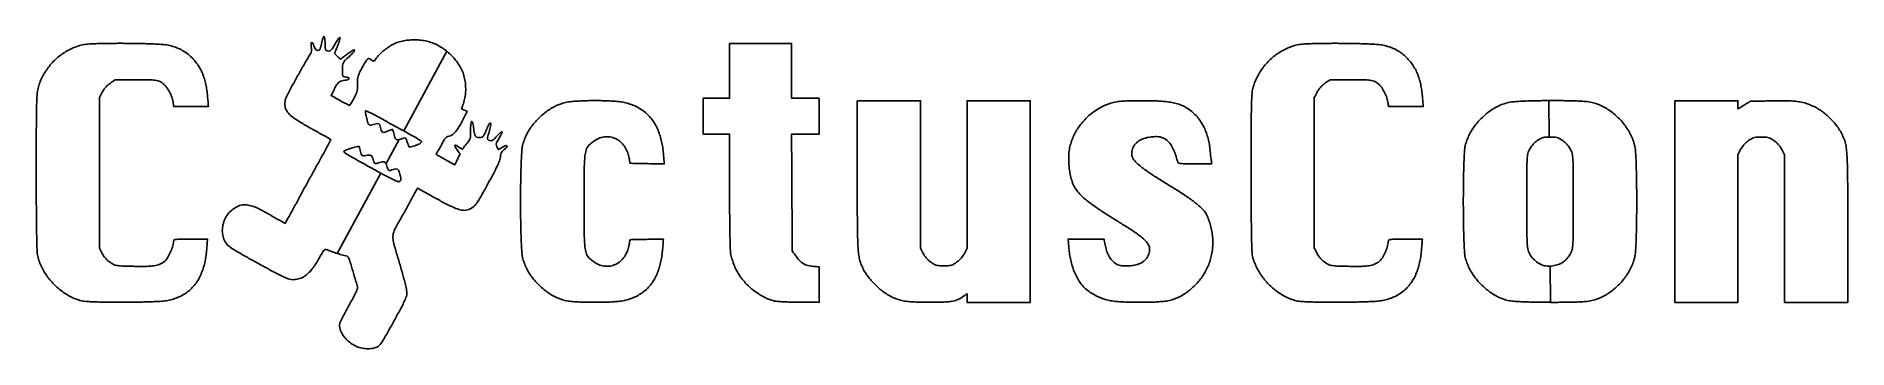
# Model space of a CAD drawing. Extents: x 0 to 428, y 0 to 74.
import ezdxf

# ---------------------------------------------------------------- set-up
doc = ezdxf.new("R2010")
doc.units = 0
doc.layers.add('ink_ext_XXXXXX', color=7, linetype='CONTINUOUS')

msp = doc.modelspace()

# ---------------------------------------------------------------- linework, layer by layer
at = {"layer": 'ink_ext_XXXXXX', "color": 7}
for points in [[(97.137361, 70.696667), (96.987431, 70.820139), (96.714028, 71.031806), (96.431806, 71.234653), (96.149583, 71.428681), (95.849722, 71.622708), (95.558681, 71.799097), (95.25, 71.966667), (94.950139, 72.134236), (94.632639, 72.284167), (94.323958, 72.434097), (93.997639, 72.566389), (93.680139, 72.698681), (93.353819, 72.813333), (93.018681, 72.927986), (92.692361, 73.025), (92.357222, 73.104375), (92.022083, 73.174931), (91.686944, 73.236667), (91.351806, 73.289583), (91.007847, 73.333681), (90.672708, 73.368958), (90.32875, 73.386597), (89.984792, 73.404236), (89.640833, 73.413056), (89.296875, 73.413056), (88.961736, 73.404236), (88.617778, 73.386597), (88.273819, 73.368958), (87.929861, 73.333681), (87.594722, 73.298403), (87.250764, 73.245486), (86.915625, 73.192569), (86.580486, 73.122014), (86.245347, 73.042639), (85.919028, 72.954444), (85.583889, 72.857431), (85.266389, 72.751597), (84.940069, 72.628125), (84.631389, 72.487014), (84.322708, 72.328264), (84.031667, 72.160694), (83.740625, 71.984306), (83.449583, 71.799097), (83.167361, 71.605069), (82.893958, 71.402222), (82.620556, 71.199375), (82.347153, 70.987708), (82.082569, 70.776042), (81.826806, 70.555556), (81.571042, 70.32625), (81.315278, 70.088125), (81.077153, 69.85), (80.839028, 69.603056), (80.618542, 69.347292), (80.406875, 69.073889), (80.221667, 68.782847), (80.054097, 68.509444), (79.771875, 68.394792), (79.480833, 68.544722), (79.198611, 68.721111), (78.916389, 68.8975), (78.607708, 69.012153), (78.316667, 68.862222), (78.105, 68.597639), (77.919792, 68.315417), (77.752222, 68.024375), (77.584653, 67.733333), (77.425903, 67.433472), (77.258333, 67.142431), (77.099583, 66.842569), (76.940833, 66.551528), (76.782083, 66.251667), (76.632153, 65.969444), (76.482222, 65.678403), (76.349931, 65.387361), (76.226458, 65.0875), (76.120625, 64.787639), (76.032431, 64.470139), (75.979514, 64.152639), (75.953056, 63.835139), (75.944236, 63.508819), (75.953056, 63.191319), (75.961875, 62.865), (75.979514, 62.512222), (75.979514, 62.159444), (75.970694, 61.806667), (75.926597, 61.462708), (75.856042, 61.11875), (75.741389, 60.783611), (75.609097, 60.457292), (75.450347, 60.139792), (75.282778, 59.831111), (75.115208, 59.522431), (74.947639, 59.249028), (74.788889, 58.966806), (74.621319, 58.693403), (74.444931, 58.42), (74.268542, 58.146597), (74.065694, 57.899653), (73.774653, 58.031944), (73.50125, 58.173056), (73.219028, 58.322986), (72.945625, 58.472917), (72.672222, 58.622847), (72.39, 58.772778), (72.116597, 58.922708), (71.843194, 59.072639), (71.543333, 59.240208), (71.243472, 59.407778), (70.943611, 59.575347), (70.64375, 59.742917), (70.343889, 59.910486), (70.044028, 60.078056), (69.744167, 60.245625), (69.885278, 60.527847), (70.026389, 60.80125), (70.158681, 61.074653), (70.299792, 61.348056), (70.440903, 61.621458), (70.573194, 61.894861), (70.723125, 62.185903), (70.881875, 62.485764), (71.049444, 62.767986), (71.234653, 63.041389), (71.455139, 63.288333), (71.719722, 63.491181), (72.019583, 63.632292), (72.337083, 63.729306), (72.663403, 63.799861), (72.989722, 63.843958), (73.316042, 63.888056), (73.571806, 63.940972), (73.809931, 64.055625), (73.951042, 64.249653), (73.809931, 64.505417), (73.510069, 64.584792), (73.192569, 64.620069), (72.883889, 64.637708), (72.592847, 64.761181), (72.469375, 65.052222), (72.425278, 65.378542), (72.416458, 65.696042), (72.407639, 66.022361), (72.416458, 66.348681), (72.416458, 66.675), (72.434097, 67.001319), (72.460556, 67.336458), (72.513472, 67.662778), (72.628125, 67.971458), (72.804514, 68.253681), (73.016181, 68.500625), (73.245486, 68.73875), (73.483611, 68.968056), (73.721736, 69.197361), (73.968681, 69.417847), (74.189167, 69.629514), (74.400833, 69.841181), (74.621319, 70.061667), (74.824167, 70.282153), (75.018194, 70.511458), (75.203403, 70.749583), (75.300417, 71.022986), (74.974097, 70.952431), (74.674236, 70.793681), (74.374375, 70.608472), (74.083333, 70.423264), (73.801111, 70.220417), (73.527708, 70.017569), (73.254306, 69.814722), (72.989722, 69.611875), (72.725139, 69.417847), (72.460556, 69.215), (72.195972, 69.012153), (71.931389, 68.818125), (71.702083, 69.047431), (71.472778, 69.276736), (71.243472, 69.506042), (71.005347, 69.735347), (70.776042, 69.973472), (70.546736, 70.202778), (70.670208, 70.493819), (70.784861, 70.793681), (70.908333, 71.093542), (71.031806, 71.384583), (71.146458, 71.684444), (71.269931, 71.984306), (71.393403, 72.301806), (71.516875, 72.619306), (71.631528, 72.945625), (71.746181, 73.271944), (71.834375, 73.598264), (71.878472, 73.942222), (71.649167, 73.915764), (71.428681, 73.651181), (71.234653, 73.368958), (71.058264, 73.077917), (70.881875, 72.778056), (70.714306, 72.478194), (70.546736, 72.187153), (70.370347, 71.896111), (70.185139, 71.605069), (69.999931, 71.322847), (69.788264, 71.049444), (69.541319, 70.811319), (69.232639, 70.723125), (68.8975, 70.828958), (68.553542, 70.881875), (68.412431, 71.181736), (68.350694, 71.534514), (68.324236, 71.878472), (68.306597, 72.23125), (68.297778, 72.575208), (68.297778, 72.927986), (68.280139, 73.271944), (68.253681, 73.615903), (68.200764, 73.959861), (68.068472, 74.268542), (67.909722, 74.030417), (67.803889, 73.748194), (67.715694, 73.457153), (67.636319, 73.166111), (67.556944, 72.875069), (67.495208, 72.575208), (67.424653, 72.240069), (67.345278, 71.91375), (67.248264, 71.578611), (67.124792, 71.261111), (66.930764, 70.987708), (66.613264, 70.881875), (66.339861, 70.952431), (66.119375, 71.128819), (65.951806, 71.358125), (65.828333, 71.613889), (65.7225, 71.869653), (65.599028, 72.178333), (65.457917, 72.478194), (65.272708, 72.751597), (65.025764, 72.716319), (64.981667, 72.39), (65.008125, 72.063681), (65.052222, 71.737361), (65.096319, 71.402222), (65.122778, 71.075903), (65.096319, 70.740764), (65.008125, 70.414444), (64.867014, 70.114583), (64.690625, 69.832361), (64.496597, 69.541319), (64.320208, 69.241458), (64.143819, 68.950417), (63.967431, 68.650556), (63.791042, 68.350694), (63.614653, 68.050833), (63.438264, 67.742153), (63.261875, 67.442292), (63.094306, 67.142431), (62.917917, 66.842569), (62.750347, 66.533889), (62.582778, 66.234028), (62.406389, 65.934167), (62.238819, 65.625486), (62.07125, 65.325625), (61.894861, 65.025764), (61.727292, 64.717083), (61.559722, 64.417222), (61.392153, 64.108542), (61.224583, 63.808681), (61.057014, 63.5), (60.889444, 63.200139), (60.721875, 62.891458), (60.554306, 62.591597), (60.386736, 62.282917), (60.219167, 61.974236), (60.060417, 61.665556), (59.892847, 61.365694), (59.734097, 61.057014), (59.575347, 60.748333), (59.416597, 60.439653), (59.257847, 60.130972), (59.116736, 59.822292), (59.002083, 59.504792), (58.905069, 59.187292), (58.834514, 58.852153), (58.790417, 58.525833), (58.781597, 58.190694), (58.816875, 57.855556), (58.878611, 57.520417), (58.975625, 57.202917), (59.107917, 56.894236), (59.266667, 56.594375), (59.451875, 56.312153), (59.654722, 56.047569), (59.866389, 55.782986), (60.122153, 55.544861), (60.386736, 55.324375), (60.668958, 55.112708), (60.96, 54.909861), (61.242222, 54.715833), (61.533264, 54.521806), (61.833125, 54.327778), (62.124167, 54.142569), (62.424028, 53.957361), (62.723889, 53.772153), (63.02375, 53.595764), (63.323611, 53.410556), (63.623472, 53.234167), (63.923333, 53.057778), (64.232014, 52.890208), (64.531875, 52.713819), (64.840556, 52.54625), (65.149236, 52.369861), (65.449097, 52.211111), (65.748958, 52.043542), (66.048819, 51.875972), (66.348681, 51.708403), (66.648542, 51.540833), (66.948403, 51.373264), (67.257083, 51.205694), (67.556944, 51.046944), (67.856806, 50.879375), (68.156667, 50.711806), (68.456528, 50.544236), (68.756389, 50.376667), (69.05625, 50.200278), (69.356111, 50.032708), (69.655972, 49.856319), (69.523681, 49.538819), (69.364931, 49.230139), (69.206181, 48.921458), (69.047431, 48.612778), (68.888681, 48.304097), (68.721111, 48.004236), (68.562361, 47.695556), (68.394792, 47.386875), (68.227222, 47.087014), (68.068472, 46.778333), (67.900903, 46.478472), (67.733333, 46.178611), (67.565764, 45.869931), (67.398194, 45.570069), (67.230625, 45.270208), (67.063056, 44.961528), (66.895486, 44.661667), (66.727917, 44.361806), (66.560347, 44.061944), (66.392778, 43.753264), (66.225208, 43.453403), (66.057639, 43.153542), (65.890069, 42.844861), (65.7225, 42.545), (65.554931, 42.245139), (65.396181, 41.945278), (65.228611, 41.636597), (65.061042, 41.336736), (64.893472, 41.036875), (64.725903, 40.728194), (64.567153, 40.428333), (64.399583, 40.119653), (64.232014, 39.819792), (64.064444, 39.519931), (63.905694, 39.21125), (63.738125, 38.911389), (63.570556, 38.611528), (63.402986, 38.302847), (63.244236, 38.002986), (63.076667, 37.694306), (62.909097, 37.394444), (62.750347, 37.094583), (62.582778, 36.785903), (62.415208, 36.486042), (62.256458, 36.177361), (62.088889, 35.8775), (61.921319, 35.568819), (61.762569, 35.268958), (61.595, 34.969097), (61.43625, 34.660417), (61.268681, 34.360556), (61.101111, 34.051875), (60.942361, 33.752014), (60.774792, 33.452153), (60.616042, 33.152292), (60.448472, 32.843611), (60.280903, 32.54375), (60.113333, 32.243889), (59.954583, 31.944028), (59.787014, 31.644167), (59.619444, 31.344306), (59.451875, 31.044444), (59.301944, 30.788681), (59.152014, 30.532917), (59.010903, 30.268333), (58.860972, 30.012569), (58.596389, 30.153681), (58.340625, 30.303611), (58.076042, 30.444722), (57.820278, 30.585833), (57.564514, 30.735764), (57.299931, 30.876875), (57.008889, 31.035625), (56.726667, 31.194375), (56.435625, 31.353125), (56.153403, 31.511875), (55.862361, 31.670625), (55.580139, 31.838194), (55.289097, 31.996944), (55.006875, 32.155694), (54.715833, 32.314444), (54.433611, 32.473194), (54.142569, 32.640764), (53.860347, 32.799514), (53.578125, 32.958264), (53.278264, 33.125833), (52.978403, 33.284583), (52.669722, 33.443333), (52.369861, 33.593264), (52.052361, 33.734375), (51.743681, 33.866667), (51.426181, 33.981319), (51.099861, 34.095972), (50.773542, 34.192986), (50.447222, 34.272361), (50.112083, 34.342917), (49.776944, 34.378194), (49.432986, 34.395833), (49.097847, 34.395833), (48.753889, 34.360556), (48.41875, 34.29), (48.092431, 34.201806), (47.774931, 34.078333), (47.46625, 33.937222), (47.166389, 33.778472), (46.884167, 33.593264), (46.601944, 33.399236), (46.337361, 33.187569), (46.072778, 32.967083), (45.817014, 32.728958), (45.578889, 32.473194), (45.349583, 32.208611), (45.146736, 31.926389), (44.952708, 31.626528), (44.776319, 31.326667), (44.617569, 31.009167), (44.476458, 30.691667), (44.361806, 30.365347), (44.255972, 30.030208), (44.167778, 29.68625), (44.097222, 29.342292), (44.053125, 28.998333), (44.017847, 28.645556), (44.009028, 28.292778), (44.017847, 27.948819), (44.053125, 27.596042), (44.106042, 27.252083), (44.176597, 26.908125), (44.273611, 26.572986), (44.397083, 26.237847), (44.538194, 25.920347), (44.705764, 25.611667), (44.890972, 25.320625), (45.102639, 25.056042), (45.349583, 24.809097), (45.605347, 24.588611), (45.887569, 24.376944), (46.160972, 24.182917), (46.452014, 23.988889), (46.743056, 23.8125), (47.034097, 23.627292), (47.325139, 23.450903), (47.625, 23.274514), (47.924861, 23.098125), (48.215903, 22.930556), (48.515764, 22.754167), (48.815625, 22.586597), (49.115486, 22.419028), (49.415347, 22.251458), (49.715208, 22.075069), (50.015069, 21.9075), (50.314931, 21.739931), (50.614792, 21.581181), (50.923472, 21.413611), (51.223333, 21.246042), (51.523194, 21.078472), (51.823056, 20.910903), (52.122917, 20.743333), (52.422778, 20.575764), (52.731458, 20.408194), (53.040139, 20.240625), (53.348819, 20.073056), (53.6575, 19.905486), (53.966181, 19.729097), (54.274861, 19.561528), (54.583542, 19.393958), (54.892222, 19.226389), (55.200903, 19.058819), (55.509583, 18.89125), (55.818264, 18.7325), (56.135764, 18.564931), (56.444444, 18.397361), (56.753125, 18.238611), (57.061806, 18.071042), (57.379306, 17.912292), (57.696806, 17.753542), (58.005486, 17.603611), (58.322986, 17.444861), (58.640486, 17.30375), (58.966806, 17.153819), (59.293125, 17.021528), (59.619444, 16.898056), (59.954583, 16.801042), (60.298542, 16.721667), (60.651319, 16.695208), (60.986458, 16.704028), (61.330417, 16.739306), (61.665556, 16.783403), (62.000694, 16.862778), (62.327014, 16.959792), (62.653333, 17.074444), (62.962014, 17.215556), (63.261875, 17.383125), (63.544097, 17.568333), (63.826319, 17.771181), (64.090903, 17.982847), (64.346667, 18.212153), (64.584792, 18.450278), (64.822917, 18.706042), (65.043403, 18.961806), (65.255069, 19.226389), (65.466736, 19.499792), (65.669583, 19.773194), (65.863611, 20.055417), (66.048819, 20.337639), (66.234028, 20.628681), (66.410417, 20.919722), (66.586806, 21.210764), (66.754375, 21.510625), (66.921944, 21.810486), (67.089514, 22.110347), (67.257083, 22.410208), (67.433472, 22.70125), (67.609861, 22.992292), (67.803889, 23.283333), (68.015556, 23.556736), (68.253681, 23.794861), (68.58, 23.856597), (68.8975, 23.715486), (69.223819, 23.583194), (69.558958, 23.459722), (69.885278, 23.33625), (70.220417, 23.221597), (70.546736, 23.106944), (70.881875, 22.992292), (71.181736, 22.895278), (81.491667, 41.874722), (81.306458, 41.980556), (80.997778, 42.148125), (80.697917, 42.315694), (80.398056, 42.483264), (80.089375, 42.650833), (79.789514, 42.818403), (79.489653, 42.985972), (79.189792, 43.144722), (78.881111, 43.312292), (78.58125, 43.479861), (78.281389, 43.647431), (77.981528, 43.815), (77.681667, 43.982569), (77.372986, 44.150139), (77.073125, 44.317708), (76.773264, 44.485278), (76.473403, 44.652847), (76.173542, 44.820417), (75.873681, 44.987986), (75.573819, 45.155556), (75.273958, 45.323125), (74.974097, 45.490694), (74.674236, 45.667083), (74.374375, 45.834653), (74.074514, 46.011042), (73.783472, 46.187431), (73.492431, 46.372639), (73.201389, 46.557847), (72.927986, 46.769514), (72.760417, 47.051736), (73.051458, 47.236944), (73.368958, 47.369236), (73.695278, 47.492708), (74.021597, 47.616181), (74.347917, 47.730833), (74.683056, 47.836667), (75.009375, 47.9425), (75.344514, 48.039514), (75.679653, 48.127708), (76.014792, 48.207083), (76.35875, 48.224722), (76.446944, 47.933681), (76.526319, 47.633819), (76.605694, 47.333958), (76.67625, 47.034097), (76.755625, 46.716597), (76.852639, 46.407917), (77.011389, 46.125694), (77.302431, 45.993403), (77.62875, 46.011042), (77.963889, 46.063958), (78.299028, 46.108056), (78.634167, 46.134514), (78.969306, 46.125694), (79.277986, 46.019861), (79.480833, 45.755278), (79.595486, 45.437778), (79.674861, 45.111458), (79.754236, 44.820417), (79.842431, 44.529375), (79.983542, 44.264792), (80.248125, 44.150139), (80.539167, 44.194236), (80.865486, 44.29125), (81.200625, 44.379444), (81.535764, 44.467639), (81.870903, 44.538194), (82.214861, 44.564653), (82.523542, 44.441181), (82.717569, 44.158958), (82.717569, 44.150139), (85.822014, 49.856319), (85.548611, 49.794583), (85.213472, 49.812222), (84.957708, 50.00625), (84.825417, 50.314931), (84.728403, 50.632431), (84.649028, 50.95875), (84.560833, 51.285069), (84.472639, 51.620208), (84.366806, 51.946528), (84.243333, 52.255208), (83.961111, 52.158194), (83.687708, 52.052361), (83.414306, 51.937708), (83.140903, 51.823056), (82.841042, 51.708403), (82.541181, 51.602569), (82.2325, 51.532014), (81.915, 51.576111), (81.694514, 51.796597), (81.579861, 52.087639), (81.500486, 52.396319), (81.429931, 52.705), (81.368194, 53.0225), (81.271181, 53.331181), (81.050694, 53.569306), (80.733194, 53.613403), (80.415694, 53.569306), (80.098194, 53.49875), (79.789514, 53.410556), (79.472014, 53.322361), (79.163333, 53.234167), (78.819375, 53.216528), (78.58125, 53.463472), (78.440139, 53.780972), (78.334306, 54.116111), (78.237292, 54.45125), (78.149097, 54.795208), (78.069722, 55.095069), (77.999167, 55.40375), (77.94625, 55.712431), (77.893333, 56.021111), (77.858056, 56.329792), (77.902153, 56.638472), (78.210833, 56.541458), (78.519514, 56.409167), (78.810556, 56.268056), (79.110417, 56.118125), (79.401458, 55.977014), (79.701319, 55.827083), (79.992361, 55.668333), (80.283403, 55.518403), (80.574444, 55.359653), (80.865486, 55.200903), (81.156528, 55.042153), (81.43875, 54.883403), (81.729792, 54.724653), (82.020833, 54.565903), (82.311875, 54.398333), (82.611736, 54.239583), (82.902778, 54.072014), (83.202639, 53.904444), (83.5025, 53.745694), (83.793542, 53.578125), (84.093403, 53.410556), (84.384444, 53.251806), (84.684306, 53.084236), (84.975347, 52.925486), (85.275208, 52.757917), (85.575069, 52.599167), (85.866111, 52.431597), (86.165972, 52.272847), (86.465833, 52.105278), (86.756875, 51.946528), (86.906806, 51.858333), (97.137361, 70.696667), (97.137361, 70.696667), (86.906806, 51.858333), (87.056736, 51.778958), (87.356597, 51.620208), (87.656458, 51.461458), (87.9475, 51.302708), (88.247361, 51.135139), (88.547222, 50.976389), (88.855903, 50.808819), (89.164583, 50.64125), (89.464444, 50.464861), (89.764306, 50.288472), (90.064167, 50.103264), (90.355208, 49.918056), (90.64625, 49.724028), (90.928472, 49.512361), (91.157778, 49.256597), (90.96375, 49.018472), (90.699167, 48.850903), (90.416944, 48.709792), (90.134722, 48.586319), (89.834861, 48.471667), (89.535, 48.374653), (89.226319, 48.277639), (88.917639, 48.180625), (88.608958, 48.092431), (88.300278, 48.021875), (88.097431, 48.268819), (87.965139, 48.568681), (87.859306, 48.868542), (87.762292, 49.177222), (87.674097, 49.485903), (87.577083, 49.794583), (87.427153, 50.076806), (87.144931, 50.209097), (86.83625, 50.147361), (86.51875, 50.050347), (86.192431, 49.953333), (85.874931, 49.865139), (85.822014, 49.856319), (82.717569, 44.150139), (82.841042, 43.841458), (82.938056, 43.506319), (83.02625, 43.232917), (83.132083, 42.950694), (83.264375, 42.686111), (83.476042, 42.492083), (83.767083, 42.518542), (84.084583, 42.642014), (84.410903, 42.747847), (84.737222, 42.844861), (85.081181, 42.888958), (85.4075, 42.827222), (85.663264, 42.606736), (85.822014, 42.298056), (85.927847, 41.980556), (86.024861, 41.645417), (86.104236, 41.363194), (86.165972, 41.072153), (86.218889, 40.781111), (86.245347, 40.48125), (86.192431, 40.190208), (86.016042, 39.952083), (85.689722, 39.872708), (85.354583, 39.952083), (85.028264, 40.075556), (84.701944, 40.216667), (84.384444, 40.357778), (84.075764, 40.516528), (83.767083, 40.666458), (83.449583, 40.825208), (83.140903, 40.992778), (82.841042, 41.151528), (82.532361, 41.319097), (82.223681, 41.486667), (81.915, 41.654236), (81.606319, 41.812986), (81.491667, 41.874722), (71.181736, 22.895278), (71.217014, 22.886458), (71.552153, 22.780625), (71.887292, 22.683611), (72.222431, 22.577778), (72.557569, 22.489583), (72.901528, 22.401389), (73.245486, 22.348472), (73.554167, 22.242639), (73.765833, 21.986875), (73.915764, 21.695833), (74.048056, 21.387153), (74.162708, 21.078472), (74.259722, 20.760972), (74.365556, 20.443472), (74.462569, 20.125972), (74.559583, 19.808472), (74.656597, 19.490972), (74.744792, 19.164653), (74.841806, 18.847153), (74.938819, 18.520833), (75.027014, 18.203333), (75.124028, 17.885833), (75.221042, 17.559514), (75.318056, 17.242014), (75.415069, 16.924514), (75.520903, 16.598194), (75.617917, 16.280694), (75.72375, 15.963194), (75.829583, 15.645694), (75.935417, 15.328194), (76.005972, 14.984236), (75.961875, 14.640278), (75.856042, 14.305139), (75.72375, 13.978819), (75.573819, 13.6525), (75.423889, 13.335), (75.265139, 13.026319), (75.097569, 12.708819), (74.938819, 12.400139), (74.77125, 12.091458), (74.603681, 11.782778), (74.427292, 11.474097), (74.259722, 11.165417), (74.083333, 10.856736), (73.924583, 10.556875), (73.757014, 10.265833), (73.598264, 9.965972), (73.439514, 9.674931), (73.280764, 9.375069), (73.122014, 9.075208), (72.963264, 8.784167), (72.804514, 8.484306), (72.645764, 8.184444), (72.495833, 7.884583), (72.345903, 7.584722), (72.195972, 7.276042), (72.046042, 6.976181), (71.904931, 6.6675), (71.790278, 6.35), (71.737361, 6.014861), (71.737361, 5.670903), (71.772639, 5.326944), (71.860833, 5.000625), (71.966667, 4.674306), (72.098958, 4.356806), (72.257708, 4.048125), (72.434097, 3.757083), (72.619306, 3.466042), (72.822153, 3.192639), (73.042639, 2.928056), (73.271944, 2.663472), (73.510069, 2.425347), (73.757014, 2.187222), (74.021597, 1.957917), (74.286181, 1.74625), (74.568403, 1.543403), (74.850625, 1.358194), (75.150486, 1.172986), (75.450347, 1.014236), (75.759028, 0.864306), (76.085347, 0.732014), (76.411667, 0.626181), (76.755625, 0.537986), (77.099583, 0.467431), (77.443542, 0.414514), (77.7875, 0.379236), (78.140278, 0.361597), (78.493056, 0.352778), (78.837014, 0.370417), (79.189792, 0.396875), (79.53375, 0.449792), (79.877708, 0.520347), (80.212847, 0.617361), (80.539167, 0.749653), (80.839028, 0.908403), (81.112431, 1.120069), (81.341736, 1.375833), (81.553403, 1.649236), (81.747431, 1.931458), (81.932639, 2.2225), (82.109028, 2.513542), (82.285417, 2.804583), (82.461806, 3.104444), (82.629375, 3.395486), (82.805764, 3.695347), (82.973333, 3.995208), (83.140903, 4.295069), (83.308472, 4.594931), (83.476042, 4.894792), (83.643611, 5.194653), (83.811181, 5.494514), (83.97875, 5.794375), (84.1375, 6.094236), (84.305069, 6.402917), (84.472639, 6.702778), (84.640208, 7.002639), (84.798958, 7.3025), (84.966528, 7.602361), (85.134097, 7.902222), (85.301667, 8.202083), (85.460417, 8.501944), (85.627986, 8.810625), (85.795556, 9.110486), (85.963125, 9.410347), (86.121875, 9.710208), (86.280625, 10.010069), (86.430556, 10.309931), (86.589306, 10.609792), (86.739236, 10.918472), (86.880347, 11.218333), (87.030278, 11.527014), (87.162569, 11.835694), (87.303681, 12.144375), (87.427153, 12.461875), (87.541806, 12.779375), (87.638819, 13.105694), (87.665278, 13.449653), (87.638819, 13.793611), (87.594722, 14.137569), (87.532986, 14.481528), (87.47125, 14.825486), (87.391875, 15.160625), (87.3125, 15.504583), (87.233125, 15.839722), (87.144931, 16.174861), (87.065556, 16.51), (86.968542, 16.845139), (86.880347, 17.180278), (86.792153, 17.515417), (86.695139, 17.850556), (86.606944, 18.185694), (86.509931, 18.520833), (86.412917, 18.855972), (86.324722, 19.191111), (86.227708, 19.52625), (86.130694, 19.852569), (86.033681, 20.187708), (85.936667, 20.522847), (85.839653, 20.857986), (85.742639, 21.193125), (85.636806, 21.528264), (85.539792, 21.863403), (85.442778, 22.189722), (85.345764, 22.524861), (85.239931, 22.86), (85.142917, 23.195139), (85.045903, 23.530278), (84.948889, 23.865417), (84.851875, 24.200556), (84.763681, 24.535694), (84.675486, 24.870833), (84.587292, 25.214792), (84.507917, 25.549931), (84.446181, 25.893889), (84.393264, 26.237847), (84.366806, 26.581806), (84.357986, 26.934583), (84.384444, 27.278542), (84.446181, 27.6225), (84.543194, 27.957639), (84.666667, 28.283958), (84.798958, 28.610278), (84.957708, 28.918958), (85.116458, 29.227639), (85.284028, 29.536319), (85.460417, 29.836181), (85.627986, 30.144861), (85.804375, 30.444722), (85.971944, 30.744583), (86.148333, 31.044444), (86.315903, 31.353125), (86.492292, 31.652986), (86.651042, 31.944028), (86.818611, 32.235069), (86.977361, 32.534931), (87.144931, 32.825972), (87.303681, 33.117014), (87.47125, 33.408056), (87.63, 33.699097), (87.797569, 33.990139), (87.956319, 34.29), (88.115069, 34.581042), (88.282639, 34.872083), (88.441389, 35.163125), (88.600139, 35.462986), (88.758889, 35.754028), (88.926458, 36.045069), (89.085208, 36.344931), (89.235139, 36.627153), (89.393889, 36.909375), (89.552639, 37.200417), (89.702569, 37.482639), (89.861319, 37.773681), (90.01125, 38.055903), (90.17, 38.346944), (90.452222, 38.188194), (90.734444, 38.029444), (91.016667, 37.870694), (91.298889, 37.711944), (91.581111, 37.553194), (91.863333, 37.394444), (92.145556, 37.235694), (92.427778, 37.076944), (92.736458, 36.909375), (93.036319, 36.732986), (93.345, 36.565417), (93.644861, 36.397847), (93.953542, 36.221458), (94.262222, 36.053889), (94.562083, 35.886319), (94.870764, 35.71875), (95.179444, 35.551181), (95.488125, 35.383611), (95.796806, 35.216042), (96.105486, 35.057292), (96.414167, 34.889722), (96.722847, 34.730972), (97.031528, 34.572222), (97.349028, 34.413472), (97.657708, 34.263542), (97.975208, 34.113611), (98.292708, 33.963681), (98.610208, 33.822569), (98.936528, 33.681458), (99.254028, 33.549167), (99.589167, 33.434514), (99.915486, 33.319861), (100.250625, 33.222847), (100.594583, 33.152292), (100.938542, 33.099375), (101.291319, 33.090556), (101.635278, 33.117014), (101.979236, 33.187569), (102.314375, 33.302222), (102.623056, 33.452153), (102.931736, 33.619722), (103.222778, 33.81375), (103.496181, 34.025417), (103.743125, 34.272361), (103.972431, 34.536944), (104.184097, 34.819167), (104.378125, 35.101389), (104.563333, 35.40125), (104.748542, 35.692292), (104.93375, 35.992153), (105.110139, 36.292014), (105.286528, 36.591875), (105.454097, 36.900556), (105.630486, 37.200417), (105.798056, 37.500278), (105.965625, 37.808958), (106.133194, 38.117639), (106.309583, 38.4175), (106.477153, 38.726181), (106.644722, 39.026042), (106.812292, 39.334722), (106.979861, 39.643403), (107.138611, 39.952083), (107.306181, 40.251944), (107.47375, 40.560625), (107.6325, 40.860486), (107.800069, 41.151528), (107.958819, 41.451389), (108.10875, 41.75125), (108.2675, 42.051111), (108.42625, 42.350972), (108.576181, 42.650833), (108.726111, 42.950694), (108.876042, 43.250556), (109.025972, 43.559236), (109.167083, 43.867917), (109.299375, 44.176597), (109.431667, 44.485278), (109.555139, 44.802778), (109.660972, 45.120278), (109.740347, 45.446597), (109.784444, 45.781736), (109.802083, 46.125694), (109.863819, 46.452014), (110.004931, 46.769514), (110.198958, 47.042917), (110.437083, 47.281042), (110.701667, 47.510347), (110.957431, 47.730833), (111.204375, 47.977778), (111.407222, 48.26), (111.239653, 48.454028), (110.904514, 48.348194), (110.595833, 48.207083), (110.287153, 48.039514), (110.049028, 47.889583), (109.802083, 47.748472), (109.563958, 47.607361), (109.317014, 47.457431), (109.193542, 47.677917), (109.078889, 47.907222), (108.964236, 48.127708), (108.831944, 48.41875), (108.779028, 48.727431), (108.849583, 49.044931), (108.973056, 49.335972), (109.131806, 49.618194), (109.290556, 49.891597), (109.458125, 50.165), (109.634514, 50.456042), (109.802083, 50.747083), (109.960833, 51.055764), (110.101944, 51.364444), (110.163681, 51.690764), (109.872639, 51.549653), (109.616875, 51.329167), (109.37875, 51.099861), (109.149444, 50.861736), (108.920139, 50.614792), (108.690833, 50.359028), (108.452708, 50.112083), (108.196944, 49.873958), (107.914722, 49.671111), (107.597222, 49.547639), (107.253264, 49.574097), (106.926944, 49.68875), (106.724097, 49.962153), (106.750556, 50.306111), (106.829931, 50.650069), (106.918125, 50.985208), (107.023958, 51.329167), (107.120972, 51.664306), (107.209167, 51.981806), (107.297361, 52.308125), (107.376736, 52.634444), (107.447292, 52.969583), (107.500208, 53.295903), (107.517847, 53.631042), (107.332639, 53.798611), (107.129792, 53.534028), (106.962222, 53.242986), (106.812292, 52.943125), (106.671181, 52.634444), (106.538889, 52.325764), (106.415417, 52.025903), (106.291944, 51.734861), (106.159653, 51.435), (106.018542, 51.143958), (105.868611, 50.852917), (105.692222, 50.588333), (105.436458, 50.385486), (105.127778, 50.297292), (104.801458, 50.279653), (104.4575, 50.297292), (104.122361, 50.376667), (103.857778, 50.605972), (103.716667, 50.923472), (103.637292, 51.258611), (103.566736, 51.602569), (103.522639, 51.946528), (103.469722, 52.290486), (103.425625, 52.634444), (103.381528, 52.978403), (103.328611, 53.322361), (103.258056, 53.6575), (103.161042, 53.983819), (102.940556, 54.124931), (102.834722, 53.798611), (102.790625, 53.463472), (102.755347, 53.119514), (102.737708, 52.775556), (102.728889, 52.431597), (102.728889, 52.087639), (102.728889, 51.7525), (102.720069, 51.426181), (102.71125, 51.091042), (102.693611, 50.764722), (102.667153, 50.438403), (102.596597, 50.112083), (102.490764, 49.803403), (102.323194, 49.521181), (102.129167, 49.256597), (101.9175, 49.009653), (101.705833, 48.762708), (101.511806, 48.515764), (101.317778, 48.26), (101.132569, 47.995417), (100.982639, 47.722014), (100.744514, 47.580903), (100.471111, 47.695556), (100.206528, 47.854306), (99.968403, 48.030694), (99.686181, 48.224722), (99.395139, 48.409931), (99.077639, 48.542222), (98.980625, 48.295278), (99.130556, 47.986597), (99.315764, 47.695556), (99.509792, 47.413333), (99.686181, 47.166389), (99.862569, 46.910625), (100.038958, 46.663681), (100.224167, 46.416736), (100.100694, 46.152153), (99.968403, 45.896389), (99.844931, 45.640625), (99.721458, 45.384861), (99.597986, 45.129097), (99.474514, 44.873333), (99.351042, 44.617569), (99.227569, 44.361806), (99.104097, 44.106042), (98.971806, 43.850278), (98.716042, 43.991389), (98.460278, 44.1325), (98.195694, 44.273611), (97.939931, 44.414722), (97.675347, 44.564653), (97.393125, 44.714583), (97.119722, 44.873333), (96.8375, 45.023264), (96.564097, 45.182014), (96.281875, 45.340764), (96.008472, 45.499514), (95.735069, 45.658264), (95.461667, 45.825833), (95.232361, 45.966944), (95.003056, 46.099236), (94.77375, 46.240347), (94.544444, 46.381458), (94.720833, 46.6725), (94.897222, 46.963542), (95.073611, 47.263403), (95.258819, 47.554444), (95.435208, 47.845486), (95.602778, 48.145347), (95.770347, 48.445208), (95.937917, 48.73625), (96.105486, 49.036111), (96.264236, 49.344792), (96.414167, 49.644653), (96.581736, 49.926875), (96.766944, 50.191458), (96.99625, 50.429583), (97.287292, 50.561875), (97.613611, 50.597153), (97.939931, 50.694167), (98.230972, 50.844097), (98.513194, 51.038125), (98.760139, 51.258611), (98.998264, 51.496736), (99.21875, 51.743681), (99.421597, 52.008264), (99.615625, 52.281667), (99.800833, 52.563889), (99.977222, 52.846111), (100.153611, 53.137153), (100.312361, 53.428194), (100.471111, 53.719236), (100.629861, 54.010278), (100.788611, 54.327778), (100.947361, 54.636458), (101.106111, 54.945139), (101.273681, 55.253819), (101.432431, 55.5625), (101.591181, 55.871181), (101.749931, 56.179861), (101.908681, 56.488542), (101.688194, 56.594375), (101.467708, 56.691389), (101.238403, 56.797222), (101.017917, 56.894236), (100.797431, 57.000069), (100.576944, 57.097083), (100.682778, 57.423403), (100.788611, 57.740903), (100.903264, 58.058403), (101.009097, 58.375903), (101.114931, 58.702222), (101.220764, 59.037361), (101.308958, 59.3725), (101.379514, 59.716458), (101.44125, 60.069236), (101.485347, 60.413194), (101.520625, 60.765972), (101.547083, 61.109931), (101.564722, 61.462708), (101.564722, 61.815486), (101.555903, 62.168264), (101.547083, 62.521042), (101.520625, 62.873819), (101.485347, 63.217778), (101.44125, 63.570556), (101.379514, 63.914514), (101.317778, 64.258472), (101.238403, 64.602431), (101.150208, 64.937569), (101.044375, 65.272708), (100.929722, 65.607847), (100.788611, 65.934167), (100.6475, 66.251667), (100.48875, 66.560347), (100.33, 66.869028), (100.162431, 67.168889), (99.977222, 67.46875), (99.792014, 67.759792), (99.597986, 68.050833), (99.395139, 68.333056), (99.192292, 68.606458), (98.971806, 68.879861), (98.751319, 69.144444), (98.513194, 69.409028), (98.275069, 69.655972), (98.036944, 69.902917), (97.781181, 70.141042), (97.525417, 70.379167), (97.260833, 70.599653), (97.137361, 70.696667), (97.137361, 70.696667)], [(19.332222, 72.592847), (18.979444, 72.584028), (18.626667, 72.584028), (18.273889, 72.584028), (17.921111, 72.584028), (17.577153, 72.575208), (17.224375, 72.575208), (16.871597, 72.566389), (16.518819, 72.566389), (16.166042, 72.557569), (15.813264, 72.54875), (15.469306, 72.539931), (15.116528, 72.539931), (14.76375, 72.522292), (14.410972, 72.513472), (14.058194, 72.504653), (13.705417, 72.487014), (13.361458, 72.469375), (13.008681, 72.451736), (12.655903, 72.434097), (12.303125, 72.407639), (11.959167, 72.381181), (11.606389, 72.345903), (11.262431, 72.292986), (10.918472, 72.222431), (10.574514, 72.134236), (10.239375, 72.046042), (9.904236, 71.949028), (9.569097, 71.834375), (9.242778, 71.719722), (8.916458, 71.587431), (8.590139, 71.455139), (8.272639, 71.305208), (7.955139, 71.155278), (7.646458, 70.996528), (7.337778, 70.820139), (7.037917, 70.64375), (6.738056, 70.458542), (6.447014, 70.273333), (6.155972, 70.070486), (5.87375, 69.867639), (5.600347, 69.655972), (5.326944, 69.435486), (5.053542, 69.206181), (4.788958, 68.976875), (4.533194, 68.73875), (4.28625, 68.500625), (4.039306, 68.253681), (3.792361, 67.997917), (3.563056, 67.733333), (3.33375, 67.46875), (3.113264, 67.204167), (2.892778, 66.921944), (2.681111, 66.648542), (2.478264, 66.3575), (2.284236, 66.066458), (2.090208, 65.775417), (1.913819, 65.475556), (1.737431, 65.175694), (1.569861, 64.867014), (1.411111, 64.558333), (1.252361, 64.240833), (1.11125, 63.923333), (0.970139, 63.597014), (0.846667, 63.270694), (0.723194, 62.944375), (0.617361, 62.609236), (0.511528, 62.274097), (0.423333, 61.938958), (0.343958, 61.595), (0.291042, 61.251042), (0.246944, 60.898264), (0.220486, 60.545486), (0.194028, 60.192708), (0.167569, 59.839931), (0.149931, 59.487153), (0.132292, 59.143194), (0.123472, 58.790417), (0.105833, 58.437639), (0.097014, 58.084861), (0.088194, 57.732083), (0.079375, 57.379306), (0.070556, 57.026528), (0.070556, 56.67375), (0.061736, 56.320972), (0.052917, 55.968194), (0.052917, 55.615417), (0.044097, 55.262639), (0.044097, 54.909861), (0.035278, 54.557083), (0.035278, 54.204306), (0.035278, 53.851528), (0.026458, 53.49875), (0.026458, 53.145972), (0.026458, 52.793194), (0.017639, 52.440417), (0.017639, 52.087639), (0.017639, 51.734861), (0.017639, 51.382083), (0.017639, 51.029306), (0.008819, 50.676528), (0.008819, 50.32375), (0.008819, 49.970972), (0.008819, 49.618194), (0.008819, 49.265417), (0.008819, 48.912639), (0.008819, 48.559861), (0.008819, 48.207083), (0.008819, 47.854306), (0, 47.510347), (0, 47.157569), (0, 46.804792), (0, 46.452014), (0, 46.099236), (0, 45.746458), (0, 45.393681), (0, 45.040903), (0, 44.688125), (0, 44.335347), (0, 43.982569), (0, 43.629792), (0, 43.277014), (0, 42.924236), (0, 42.571458), (0, 42.218681), (0, 41.865903), (0, 41.513125), (0, 41.169167), (0, 40.816389), (0, 40.463611), (0, 40.110833), (0, 39.766875), (0, 39.414097), (0, 39.061319), (0, 38.708542), (0.008819, 38.364583), (0.008819, 38.011806), (0.008819, 37.659028), (0.008819, 37.30625), (0.008819, 36.962292), (0.008819, 36.609514), (0.008819, 36.256736), (0.017639, 35.903958), (0.017639, 35.56), (0.017639, 35.207222), (0.017639, 34.854444), (0.017639, 34.501667), (0.026458, 34.157708), (0.026458, 33.804931), (0.026458, 33.452153), (0.026458, 33.099375), (0.035278, 32.755417), (0.035278, 32.402639), (0.035278, 32.049861), (0.044097, 31.697083), (0.044097, 31.353125), (0.052917, 31.000347), (0.052917, 30.647569), (0.052917, 30.294792), (0.061736, 29.950833), (0.061736, 29.598056), (0.070556, 29.245278), (0.070556, 28.8925), (0.079375, 28.548542), (0.088194, 28.195764), (0.088194, 27.842986), (0.097014, 27.490208), (0.105833, 27.14625), (0.105833, 26.793472), (0.114653, 26.440694), (0.123472, 26.096736), (0.132292, 25.743958), (0.141111, 25.391181), (0.149931, 25.038403), (0.15875, 24.694444), (0.176389, 24.341667), (0.185208, 23.988889), (0.202847, 23.636111), (0.220486, 23.292153), (0.246944, 22.939375), (0.282222, 22.595417), (0.352778, 22.251458), (0.440972, 21.9075), (0.529167, 21.572361), (0.635, 21.237222), (0.749653, 20.902083), (0.873125, 20.575764), (1.005417, 20.249444), (1.146528, 19.931944), (1.296458, 19.614444), (1.464028, 19.305764), (1.622778, 18.997083), (1.799167, 18.697222), (1.984375, 18.397361), (2.169583, 18.0975), (2.363611, 17.806458), (2.566458, 17.524236), (2.778125, 17.242014), (2.989792, 16.959792), (3.210278, 16.686389), (3.439583, 16.421806), (3.668889, 16.157222), (3.907014, 15.901458), (4.145139, 15.645694), (4.392083, 15.39875), (4.647847, 15.151806), (4.903611, 14.913681), (5.168194, 14.684375), (5.432778, 14.455069), (5.706181, 14.234583), (5.979583, 14.022917), (6.261806, 13.81125), (6.552847, 13.608403), (6.843889, 13.414375), (7.134931, 13.229167), (7.434792, 13.043958), (7.743472, 12.876389), (8.052153, 12.708819), (8.360833, 12.550069), (8.678333, 12.400139), (8.995833, 12.259028), (9.322153, 12.135556), (9.657292, 12.012083), (9.983611, 11.90625), (10.327569, 11.800417), (10.662708, 11.721042), (11.006667, 11.641667), (11.350625, 11.58875), (11.703403, 11.553472), (12.056181, 11.527014), (12.408958, 11.509375), (12.761736, 11.482917), (13.114514, 11.474097), (13.467292, 11.456458), (13.820069, 11.438819), (14.172847, 11.43), (14.525625, 11.421181), (14.878403, 11.412361), (15.231181, 11.403542), (15.583958, 11.394722), (15.936736, 11.385903), (16.289514, 11.385903), (16.642292, 11.377083), (16.995069, 11.377083), (17.347847, 11.368264), (17.700625, 11.368264), (18.053403, 11.368264), (18.406181, 11.359444), (18.758958, 11.359444), (19.102917, 11.359444), (19.455694, 11.359444), (19.808472, 11.359444), (20.16125, 11.359444), (20.514028, 11.359444), (20.866806, 11.359444), (21.219583, 11.359444), (21.572361, 11.368264), (21.925139, 11.368264), (22.277917, 11.368264), (22.630694, 11.377083), (22.983472, 11.377083), (23.33625, 11.385903), (23.689028, 11.385903), (24.041806, 11.394722), (24.394583, 11.394722), (24.747361, 11.403542), (25.100139, 11.412361), (25.452917, 11.421181), (25.805694, 11.43), (26.158472, 11.438819), (26.51125, 11.447639), (26.864028, 11.456458), (27.216806, 11.474097), (27.569583, 11.482917), (27.922361, 11.500556), (28.275139, 11.509375), (28.627917, 11.527014), (28.980694, 11.544653), (29.333472, 11.562292), (29.68625, 11.58875), (30.030208, 11.615208), (30.382986, 11.650486), (30.735764, 11.685764), (31.088542, 11.738681), (31.423681, 11.818056), (31.767639, 11.90625), (32.102778, 11.994444), (32.446736, 12.100278), (32.773056, 12.214931), (33.108194, 12.329583), (33.434514, 12.461875), (33.752014, 12.602986), (34.069514, 12.752917), (34.387014, 12.911667), (34.695694, 13.079236), (34.995556, 13.264444), (35.286597, 13.449653), (35.577639, 13.6525), (35.859861, 13.864167), (36.133264, 14.084653), (36.397847, 14.313958), (36.653611, 14.552083), (36.900556, 14.807847), (37.138681, 15.063611), (37.367986, 15.328194), (37.579653, 15.601597), (37.791319, 15.883819), (37.994167, 16.174861), (38.179375, 16.474722), (38.364583, 16.774583), (38.532153, 17.083264), (38.690903, 17.391944), (38.849653, 17.709444), (38.990764, 18.026944), (39.123056, 18.353264), (39.255347, 18.679583), (39.37, 19.014722), (39.484653, 19.341042), (39.581667, 19.676181), (39.678681, 20.020139), (39.766875, 20.355278), (39.84625, 20.699236), (39.925625, 21.043194), (39.996181, 21.387153), (40.057917, 21.731111), (40.110833, 22.083889), (40.16375, 22.427847), (40.207847, 22.771806), (40.251944, 23.124583), (40.287222, 23.477361), (40.313681, 23.821319), (40.340139, 24.13), (40.366597, 24.438681), (40.393056, 24.747361), (40.419514, 25.056042), (40.445972, 25.364722), (40.463611, 25.673403), (40.490069, 25.982083), (40.516528, 26.290764), (40.181389, 26.290764), (39.84625, 26.290764), (39.511111, 26.290764), (39.175972, 26.290764), (38.840833, 26.290764), (38.505694, 26.290764), (38.161736, 26.290764), (37.826597, 26.290764), (37.491458, 26.290764), (37.156319, 26.290764), (36.821181, 26.290764), (36.486042, 26.290764), (36.159722, 26.290764), (35.824583, 26.290764), (35.498264, 26.290764), (35.171944, 26.290764), (34.836806, 26.290764), (34.510486, 26.281944), (34.175347, 26.281944), (33.849028, 26.264306), (33.522708, 26.255486), (33.196389, 26.229028), (32.870069, 26.184931), (32.561389, 26.061458), (32.455556, 25.761597), (32.429097, 25.417639), (32.376181, 25.073681), (32.287986, 24.738542), (32.199792, 24.403403), (32.085139, 24.077083), (31.970486, 23.750764), (31.838194, 23.433264), (31.705903, 23.115764), (31.555972, 22.798264), (31.397222, 22.489583), (31.229653, 22.189722), (31.053264, 21.889861), (30.850417, 21.607639), (30.629931, 21.343056), (30.382986, 21.096111), (30.118403, 20.866806), (29.836181, 20.663958), (29.5275, 20.487569), (29.21, 20.346458), (28.883681, 20.222986), (28.548542, 20.125972), (28.204583, 20.055417), (27.860625, 19.993681), (27.516667, 19.949583), (27.172708, 19.914306), (26.819931, 19.879028), (26.467153, 19.861389), (26.123194, 19.84375), (25.770417, 19.834931), (25.426458, 19.826111), (25.073681, 19.826111), (24.720903, 19.826111), (24.376944, 19.826111), (24.024167, 19.826111), (23.671389, 19.834931), (23.327431, 19.84375), (22.974653, 19.852569), (22.639514, 19.852569), (22.304375, 19.861389), (21.969236, 19.870208), (21.625278, 19.879028), (21.290139, 19.887847), (20.955, 19.896667), (20.619861, 19.914306), (20.284722, 19.923125), (19.949583, 19.949583), (19.614444, 19.976042), (19.279306, 20.011319), (18.944167, 20.064236), (18.617847, 20.143611), (18.309167, 20.267083), (18.009306, 20.425833), (17.727083, 20.602222), (17.453681, 20.79625), (17.197917, 20.981458), (16.959792, 21.184306), (16.730486, 21.404792), (16.51, 21.625278), (16.298333, 21.863403), (16.104306, 22.110347), (15.919097, 22.357292), (15.742708, 22.621875), (15.592778, 22.895278), (15.434028, 23.212778), (15.275278, 23.530278), (15.116528, 23.838958), (14.957778, 24.156458), (14.957778, 24.509236), (14.957778, 24.862014), (14.957778, 25.214792), (14.957778, 25.567569), (14.957778, 25.920347), (14.957778, 26.273125), (14.957778, 26.625903), (14.957778, 26.978681), (14.957778, 27.331458), (14.957778, 27.675417), (14.957778, 28.028194), (14.957778, 28.380972), (14.957778, 28.73375), (14.957778, 29.086528), (14.957778, 29.439306), (14.957778, 29.792083), (14.957778, 30.144861), (14.957778, 30.497639), (14.957778, 30.850417), (14.957778, 31.203194), (14.957778, 31.555972), (14.957778, 31.90875), (14.957778, 32.261528), (14.957778, 32.614306), (14.957778, 32.967083), (14.957778, 33.319861), (14.957778, 33.672639), (14.957778, 34.025417), (14.957778, 34.378194), (14.957778, 34.730972), (14.957778, 35.08375), (14.957778, 35.436528), (14.957778, 35.789306), (14.957778, 36.142083), (14.957778, 36.494861), (14.957778, 36.847639), (14.957778, 37.200417), (14.957778, 37.553194), (14.957778, 37.905972), (14.957778, 38.25875), (14.957778, 38.611528), (14.957778, 38.964306), (14.957778, 39.308264), (14.957778, 39.661042), (14.957778, 40.013819), (14.957778, 40.366597), (14.957778, 40.719375), (14.957778, 41.072153), (14.957778, 41.424931), (14.957778, 41.777708), (14.957778, 42.130486), (14.957778, 42.483264), (14.957778, 42.836042), (14.957778, 43.188819), (14.957778, 43.541597), (14.957778, 43.894375), (14.957778, 44.247153), (14.957778, 44.599931), (14.957778, 44.952708), (14.957778, 45.305486), (14.957778, 45.658264), (14.957778, 46.011042), (14.957778, 46.363819), (14.957778, 46.716597), (14.957778, 47.069375), (14.957778, 47.422153), (14.957778, 47.774931), (14.957778, 48.127708), (14.957778, 48.480486), (14.957778, 48.833264), (14.957778, 49.186042), (14.957778, 49.538819), (14.957778, 49.891597), (14.957778, 50.244375), (14.957778, 50.588333), (14.957778, 50.941111), (14.957778, 51.293889), (14.957778, 51.646667), (14.957778, 51.999444), (14.957778, 52.352222), (14.957778, 52.705), (14.957778, 53.057778), (14.957778, 53.410556), (14.957778, 53.763333), (14.957778, 54.116111), (14.957778, 54.468889), (14.957778, 54.821667), (14.957778, 55.174444), (14.957778, 55.527222), (14.957778, 55.88), (14.957778, 56.232778), (14.957778, 56.585556), (14.957778, 56.938333), (14.957778, 57.291111), (14.957778, 57.643889), (14.957778, 57.996667), (14.957778, 58.349444), (14.957778, 58.702222), (14.957778, 59.055), (14.957778, 59.407778), (14.957778, 59.760556), (15.116528, 60.069236), (15.275278, 60.386736), (15.434028, 60.695417), (15.592778, 61.012917), (15.742708, 61.286319), (15.919097, 61.550903), (16.104306, 61.806667), (16.298333, 62.053611), (16.51, 62.282917), (16.730486, 62.512222), (16.959792, 62.723889), (17.197917, 62.935556), (17.453681, 63.120764), (17.700625, 63.288333), (17.93875, 63.455903), (18.185694, 63.632292), (18.432639, 63.799861), (18.679583, 63.967431), (19.005903, 63.967431), (19.341042, 63.967431), (19.676181, 63.967431), (20.0025, 63.967431), (20.337639, 63.967431), (20.672778, 63.967431), (20.999097, 63.967431), (21.334236, 63.967431), (21.669375, 63.967431), (21.995694, 63.967431), (22.330833, 63.967431), (22.665972, 63.967431), (22.992292, 63.967431), (23.327431, 63.967431), (23.662569, 63.967431), (23.997708, 63.967431), (24.341667, 63.967431), (24.685625, 63.967431), (25.020764, 63.967431), (25.364722, 63.967431), (25.708681, 63.967431), (26.043819, 63.958611), (26.387778, 63.958611), (26.731736, 63.949792), (27.066875, 63.940972), (27.410833, 63.923333), (27.754792, 63.905694), (28.089931, 63.870417), (28.425069, 63.826319), (28.760208, 63.755764), (29.086528, 63.649931), (29.395208, 63.5), (29.68625, 63.323611), (29.959653, 63.120764), (30.215417, 62.900278), (30.453542, 62.653333), (30.674028, 62.38875), (30.885694, 62.115347), (31.079722, 61.833125), (31.256111, 61.542083), (31.4325, 61.242222), (31.59125, 60.942361), (31.741181, 60.633681), (31.873472, 60.316181), (31.996944, 59.998681), (32.111597, 59.672361), (32.208611, 59.346042), (32.296806, 59.010903), (32.358542, 58.675764), (32.402639, 58.411181), (32.446736, 58.146597), (32.482014, 57.882014), (32.526111, 57.617431), (32.870069, 57.617431), (33.214028, 57.617431), (33.549167, 57.617431), (33.893125, 57.617431), (34.237083, 57.617431), (34.572222, 57.617431), (34.916181, 57.617431), (35.260139, 57.617431), (35.604097, 57.617431), (35.939236, 57.617431), (36.283194, 57.617431), (36.627153, 57.617431), (36.962292, 57.617431), (37.30625, 57.617431), (37.650208, 57.617431), (37.994167, 57.617431), (38.329306, 57.617431), (38.673264, 57.617431), (39.017222, 57.617431), (39.352361, 57.617431), (39.696319, 57.617431), (40.040278, 57.617431), (40.384236, 57.617431), (40.719375, 57.617431), (40.692917, 57.926111), (40.675278, 58.234792), (40.648819, 58.534653), (40.622361, 58.843333), (40.595903, 59.152014), (40.569444, 59.451875), (40.542986, 59.760556), (40.507708, 60.104514), (40.472431, 60.448472), (40.437153, 60.80125), (40.393056, 61.145208), (40.348958, 61.489167), (40.296042, 61.833125), (40.243125, 62.177083), (40.181389, 62.512222), (40.110833, 62.856181), (40.031458, 63.191319), (39.952083, 63.535278), (39.863889, 63.870417), (39.766875, 64.205556), (39.661042, 64.531875), (39.546389, 64.858194), (39.431736, 65.184514), (39.299444, 65.510833), (39.158333, 65.828333), (39.008403, 66.145833), (38.849653, 66.454514), (38.682083, 66.754375), (38.505694, 67.054236), (38.320486, 67.345278), (38.117639, 67.636319), (37.914792, 67.909722), (37.703125, 68.191944), (37.482639, 68.456528), (37.253333, 68.721111), (37.024028, 68.976875), (36.777083, 69.232639), (36.521319, 69.479583), (36.265556, 69.708889), (36.000972, 69.938194), (35.71875, 70.158681), (35.436528, 70.370347), (35.145486, 70.564375), (34.854444, 70.749583), (34.545764, 70.925972), (34.237083, 71.093542), (33.919583, 71.252292), (33.602083, 71.393403), (33.275764, 71.525694), (32.949444, 71.657986), (32.614306, 71.772639), (32.279167, 71.878472), (31.944028, 71.975486), (31.600069, 72.063681), (31.264931, 72.151875), (30.912153, 72.213611), (30.568194, 72.257708), (30.215417, 72.292986), (29.871458, 72.319444), (29.518681, 72.345903), (29.165903, 72.372361), (28.813125, 72.39), (28.469167, 72.407639), (28.116389, 72.425278), (27.763611, 72.442917), (27.410833, 72.460556), (27.058056, 72.469375), (26.705278, 72.487014), (26.361319, 72.495833), (26.008542, 72.504653), (25.655764, 72.513472), (25.302986, 72.522292), (24.950208, 72.531111), (24.597431, 72.539931), (24.253472, 72.54875), (23.900694, 72.557569), (23.547917, 72.557569), (23.195139, 72.566389), (22.842361, 72.566389), (22.489583, 72.575208), (22.145625, 72.575208), (21.792847, 72.584028), (21.440069, 72.584028), (21.087292, 72.584028), (20.734514, 72.584028), (20.381736, 72.592847), (20.037778, 72.592847), (19.685, 72.592847), (19.332222, 72.592847), (19.332222, 72.592847)], [(163.971111, 72.575208), (163.971111, 72.222431), (163.971111, 71.878472), (163.971111, 71.525694), (163.971111, 71.172917), (163.971111, 70.820139), (163.971111, 70.476181), (163.971111, 70.123403), (163.971111, 69.770625), (163.971111, 69.417847), (163.971111, 69.065069), (163.971111, 68.721111), (163.971111, 68.368333), (163.971111, 68.015556), (163.971111, 67.662778), (163.971111, 67.31), (163.971111, 66.966042), (163.971111, 66.613264), (163.971111, 66.260486), (163.971111, 65.907708), (163.971111, 65.56375), (163.971111, 65.210972), (163.971111, 64.858194), (163.971111, 64.505417), (163.971111, 64.152639), (163.971111, 63.808681), (163.971111, 63.455903), (163.971111, 63.103125), (163.971111, 62.750347), (163.971111, 62.406389), (163.971111, 62.053611), (163.971111, 61.700833), (163.971111, 61.348056), (163.971111, 60.995278), (163.971111, 60.651319), (163.971111, 60.298542), (163.971111, 59.945764), (163.971111, 59.592986), (163.627153, 59.592986), (163.283194, 59.592986), (162.939236, 59.592986), (162.595278, 59.592986), (162.2425, 59.592986), (161.898542, 59.592986), (161.554583, 59.592986), (161.210625, 59.592986), (160.866667, 59.592986), (160.522708, 59.592986), (160.17875, 59.592986), (159.834792, 59.592986), (159.490833, 59.592986), (159.138056, 59.592986), (158.794097, 59.592986), (158.450139, 59.592986), (158.106181, 59.592986), (157.762222, 59.592986), (157.762222, 59.240208), (157.762222, 58.887431), (157.762222, 58.534653), (157.762222, 58.181875), (157.762222, 57.829097), (157.762222, 57.476319), (157.762222, 57.123542), (157.762222, 56.770764), (157.762222, 56.417986), (157.762222, 56.065208), (157.762222, 55.712431), (157.762222, 55.359653), (157.762222, 55.006875), (157.762222, 54.654097), (157.762222, 54.301319), (157.762222, 53.948542), (157.762222, 53.595764), (157.762222, 53.242986), (157.762222, 52.890208), (157.762222, 52.537431), (157.762222, 52.184653), (157.762222, 51.831875), (157.762222, 51.479097), (157.762222, 51.126319), (158.106181, 51.126319), (158.450139, 51.126319), (158.794097, 51.126319), (159.138056, 51.126319), (159.490833, 51.126319), (159.834792, 51.126319), (160.17875, 51.126319), (160.522708, 51.126319), (160.866667, 51.126319), (161.210625, 51.126319), (161.554583, 51.126319), (161.898542, 51.126319), (162.2425, 51.126319), (162.595278, 51.126319), (162.939236, 51.126319), (163.283194, 51.126319), (163.627153, 51.126319), (163.971111, 51.126319), (163.971111, 50.782361), (163.971111, 50.438403), (163.971111, 50.085625), (163.971111, 49.741667), (163.971111, 49.397708), (163.971111, 49.05375), (163.971111, 48.700972), (163.971111, 48.357014), (163.971111, 48.013056), (163.971111, 47.669097), (163.971111, 47.316319), (163.971111, 46.972361), (163.971111, 46.628403), (163.971111, 46.275625), (163.971111, 45.931667), (163.971111, 45.587708), (163.971111, 45.24375), (163.971111, 44.890972), (163.971111, 44.547014), (163.971111, 44.203056), (163.971111, 43.859097), (163.971111, 43.506319), (163.971111, 43.162361), (163.971111, 42.818403), (163.971111, 42.465625), (163.971111, 42.121667), (163.971111, 41.777708), (163.971111, 41.43375), (163.971111, 41.080972), (163.971111, 40.737014), (163.971111, 40.393056), (163.971111, 40.049097), (163.971111, 39.696319), (163.971111, 39.352361), (163.971111, 39.008403), (163.971111, 38.655625), (163.971111, 38.311667), (163.971111, 37.967708), (163.971111, 37.62375), (163.971111, 37.270972), (163.971111, 36.918194), (163.971111, 36.574236), (163.971111, 36.221458), (163.971111, 35.868681), (163.971111, 35.524722), (163.971111, 35.171944), (163.979931, 34.827986), (163.979931, 34.475208), (163.979931, 34.122431), (163.979931, 33.778472), (163.979931, 33.425694), (163.98875, 33.072917), (163.98875, 32.728958), (163.98875, 32.376181), (163.997569, 32.023403), (163.997569, 31.679444), (163.997569, 31.326667), (164.006389, 30.973889), (164.006389, 30.629931), (164.006389, 30.277153), (164.015208, 29.924375), (164.015208, 29.580417), (164.024028, 29.227639), (164.024028, 28.883681), (164.032847, 28.530903), (164.041667, 28.178125), (164.041667, 27.834167), (164.050486, 27.481389), (164.059306, 27.128611), (164.068125, 26.784653), (164.076944, 26.431875), (164.085764, 26.079097), (164.094583, 25.735139), (164.103403, 25.382361), (164.112222, 25.038403), (164.121042, 24.685625), (164.138681, 24.332847), (164.1475, 23.988889), (164.165139, 23.636111), (164.182778, 23.283333), (164.209236, 22.939375), (164.253333, 22.595417), (164.323889, 22.260278), (164.412083, 21.925139), (164.517917, 21.598819), (164.62375, 21.2725), (164.729583, 20.955), (164.853056, 20.6375), (164.976528, 20.311181), (165.1, 19.993681), (165.232292, 19.685), (165.373403, 19.3675), (165.523333, 19.058819), (165.673264, 18.758958), (165.840833, 18.450278), (166.017222, 18.159236), (166.202431, 17.868194), (166.396458, 17.577153), (166.590486, 17.294931), (166.802153, 17.021528), (167.013819, 16.748125), (167.234306, 16.483542), (167.463611, 16.227778), (167.692917, 15.972014), (167.931042, 15.71625), (168.169167, 15.478125), (168.416111, 15.231181), (168.671875, 15.001875), (168.927639, 14.772569), (169.183403, 14.543264), (169.456806, 14.322778), (169.721389, 14.111111), (169.994792, 13.908264), (170.277014, 13.705417), (170.559236, 13.502569), (170.850278, 13.317361), (171.141319, 13.132153), (171.432361, 12.955764), (171.732222, 12.788194), (172.040903, 12.620625), (172.349583, 12.470694), (172.658264, 12.320764), (172.975764, 12.188472), (173.293264, 12.056181), (173.619583, 11.932708), (173.945903, 11.826875), (174.272222, 11.729861), (174.607361, 11.641667), (174.951319, 11.58875), (175.286458, 11.553472), (175.630417, 11.527014), (175.965556, 11.500556), (176.309514, 11.482917), (176.653472, 11.465278), (176.988611, 11.447639), (177.332569, 11.43), (177.676528, 11.421181), (178.020486, 11.412361), (178.355625, 11.394722), (178.699583, 11.385903), (179.043542, 11.385903), (179.3875, 11.377083), (179.722639, 11.368264), (180.066597, 11.368264), (180.410556, 11.359444), (180.745694, 11.359444), (181.089653, 11.359444), (181.424792, 11.359444), (181.759931, 11.359444), (182.095069, 11.350625), (182.439028, 11.350625), (182.774167, 11.350625), (183.109306, 11.350625), (183.453264, 11.341806), (183.788403, 11.341806), (184.123542, 11.341806), (184.458681, 11.341806), (184.802639, 11.341806), (185.137778, 11.332986), (185.137778, 11.685764), (185.137778, 12.038542), (185.137778, 12.3825), (185.137778, 12.735278), (185.137778, 13.088056), (185.137778, 13.432014), (185.137778, 13.784792), (185.137778, 14.137569), (185.137778, 14.481528), (185.137778, 14.834306), (185.137778, 15.187083), (185.137778, 15.531042), (185.137778, 15.883819), (185.137778, 16.236597), (185.137778, 16.580556), (185.137778, 16.933333), (185.137778, 17.286111), (185.137778, 17.630069), (185.137778, 17.982847), (185.137778, 18.335625), (185.137778, 18.679583), (185.137778, 19.032361), (185.137778, 19.385139), (185.137778, 19.729097), (184.829097, 19.755556), (184.511597, 19.782014), (184.202917, 19.808472), (183.885417, 19.834931), (183.576736, 19.861389), (183.232778, 19.896667), (182.888819, 19.949583), (182.544861, 20.020139), (182.218542, 20.108333), (181.892222, 20.231806), (181.583542, 20.381736), (181.283681, 20.566944), (181.001458, 20.769792), (180.745694, 20.999097), (180.49875, 21.237222), (180.269444, 21.501806), (180.048958, 21.766389), (179.837292, 22.039792), (179.634444, 22.322014), (179.466875, 22.560139), (179.299306, 22.798264), (179.122917, 23.036389), (178.955347, 23.283333), (178.787778, 23.521458), (178.787778, 23.865417), (178.787778, 24.209375), (178.778958, 24.553333), (178.778958, 24.897292), (178.778958, 25.24125), (178.778958, 25.594028), (178.770139, 25.937986), (178.770139, 26.281944), (178.770139, 26.625903), (178.770139, 26.969861), (178.761319, 27.313819), (178.761319, 27.657778), (178.761319, 28.001736), (178.761319, 28.354514), (178.761319, 28.698472), (178.7525, 29.042431), (178.7525, 29.386389), (178.7525, 29.730347), (178.7525, 30.074306), (178.743681, 30.418264), (178.743681, 30.771042), (178.743681, 31.115), (178.743681, 31.458958), (178.734861, 31.802917), (178.734861, 32.146875), (178.734861, 32.490833), (178.734861, 32.834792), (178.734861, 33.17875), (178.726042, 33.531528), (178.726042, 33.875486), (178.726042, 34.219444), (178.726042, 34.563403), (178.717222, 34.907361), (178.717222, 35.251319), (178.717222, 35.595278), (178.717222, 35.948056), (178.708403, 36.292014), (178.708403, 36.635972), (178.708403, 36.979931), (178.708403, 37.323889), (178.708403, 37.667847), (178.699583, 38.011806), (178.699583, 38.355764), (178.699583, 38.708542), (178.699583, 39.0525), (178.690764, 39.396458), (178.690764, 39.740417), (178.690764, 40.084375), (178.690764, 40.428333), (178.690764, 40.772292), (178.681944, 41.125069), (178.681944, 41.469028), (178.681944, 41.812986), (178.681944, 42.156944), (178.673125, 42.500903), (178.673125, 42.844861), (178.673125, 43.188819), (178.673125, 43.532778), (178.673125, 43.885556), (178.664306, 44.229514), (178.664306, 44.573472), (178.664306, 44.917431), (178.664306, 45.261389), (178.655486, 45.605347), (178.655486, 45.949306), (178.655486, 46.293264), (178.655486, 46.646042), (178.646667, 46.99), (178.646667, 47.333958), (178.646667, 47.677917), (178.646667, 48.021875), (178.646667, 48.365833), (178.637847, 48.709792), (178.637847, 49.05375), (178.637847, 49.406528), (178.637847, 49.750486), (178.629028, 50.094444), (178.629028, 50.438403), (178.629028, 50.782361), (178.629028, 51.126319), (178.972986, 51.126319), (179.308125, 51.126319), (179.652083, 51.126319), (179.996042, 51.126319), (180.34, 51.126319), (180.683958, 51.126319), (181.027917, 51.126319), (181.371875, 51.126319), (181.707014, 51.126319), (182.050972, 51.126319), (182.394931, 51.126319), (182.738889, 51.126319), (183.082847, 51.126319), (183.426806, 51.126319), (183.770764, 51.126319), (184.105903, 51.126319), (184.449861, 51.126319), (184.793819, 51.126319), (185.137778, 51.126319), (185.137778, 51.479097), (185.137778, 51.831875), (185.137778, 52.184653), (185.137778, 52.537431), (185.137778, 52.890208), (185.137778, 53.242986), (185.137778, 53.595764), (185.137778, 53.948542), (185.137778, 54.301319), (185.137778, 54.654097), (185.137778, 55.006875), (185.137778, 55.359653), (185.137778, 55.712431), (185.137778, 56.065208), (185.137778, 56.417986), (185.137778, 56.770764), (185.137778, 57.123542), (185.137778, 57.476319), (185.137778, 57.829097), (185.137778, 58.181875), (185.137778, 58.534653), (185.137778, 58.887431), (185.137778, 59.240208), (185.137778, 59.592986), (184.793819, 59.592986), (184.458681, 59.592986), (184.114722, 59.592986), (183.770764, 59.592986), (183.426806, 59.592986), (183.091667, 59.592986), (182.747708, 59.592986), (182.40375, 59.592986), (182.059792, 59.592986), (181.724653, 59.592986), (181.380694, 59.592986), (181.036736, 59.592986), (180.692778, 59.592986), (180.357639, 59.592986), (180.013681, 59.592986), (179.669722, 59.592986), (179.325764, 59.592986), (178.990625, 59.592986), (178.646667, 59.592986), (178.646667, 59.945764), (178.646667, 60.298542), (178.646667, 60.651319), (178.646667, 60.995278), (178.646667, 61.348056), (178.646667, 61.700833), (178.646667, 62.053611), (178.646667, 62.406389), (178.646667, 62.750347), (178.646667, 63.103125), (178.646667, 63.455903), (178.646667, 63.808681), (178.646667, 64.152639), (178.646667, 64.505417), (178.646667, 64.858194), (178.646667, 65.210972), (178.646667, 65.56375), (178.646667, 65.907708), (178.646667, 66.260486), (178.646667, 66.613264), (178.646667, 66.966042), (178.646667, 67.31), (178.646667, 67.662778), (178.646667, 68.015556), (178.646667, 68.368333), (178.646667, 68.721111), (178.646667, 69.065069), (178.646667, 69.417847), (178.646667, 69.770625), (178.646667, 70.123403), (178.646667, 70.476181), (178.646667, 70.820139), (178.646667, 71.172917), (178.646667, 71.525694), (178.646667, 71.878472), (178.646667, 72.222431), (178.646667, 72.575208), (178.293889, 72.575208), (177.949931, 72.575208), (177.597153, 72.575208), (177.244375, 72.575208), (176.900417, 72.575208), (176.547639, 72.575208), (176.203681, 72.575208), (175.850903, 72.575208), (175.498125, 72.575208), (175.154167, 72.575208), (174.801389, 72.575208), (174.457431, 72.575208), (174.104653, 72.575208), (173.751875, 72.575208), (173.407917, 72.575208), (173.055139, 72.575208), (172.702361, 72.575208), (172.358403, 72.575208), (172.005625, 72.575208), (171.661667, 72.575208), (171.308889, 72.575208), (170.956111, 72.575208), (170.612153, 72.575208), (170.259375, 72.575208), (169.915417, 72.575208), (169.562639, 72.575208), (169.209861, 72.575208), (168.865903, 72.575208), (168.513125, 72.575208), (168.160347, 72.575208), (167.816389, 72.575208), (167.463611, 72.575208), (167.119653, 72.575208), (166.766875, 72.575208), (166.414097, 72.575208), (166.070139, 72.575208), (165.717361, 72.575208), (165.373403, 72.575208), (165.020625, 72.575208), (164.667847, 72.575208), (164.323889, 72.575208), (163.971111, 72.575208), (163.971111, 72.575208)], [(306.634444, 72.592847), (306.281667, 72.584028), (305.928889, 72.584028), (305.576111, 72.584028), (305.223333, 72.584028), (304.879361, 72.575208), (304.526583, 72.575208), (304.173805, 72.566389), (303.821028, 72.566389), (303.46825, 72.557569), (303.115472, 72.54875), (302.762694, 72.539931), (302.41875, 72.539931), (302.065972, 72.522292), (301.713194, 72.513472), (301.360417, 72.504653), (301.007639, 72.487014), (300.663695, 72.469375), (300.310917, 72.451736), (299.958139, 72.434097), (299.605361, 72.407639), (299.261389, 72.381181), (298.908611, 72.345903), (298.555833, 72.292986), (298.220694, 72.222431), (297.87675, 72.134236), (297.541583, 72.046042), (297.206472, 71.949028), (296.871305, 71.834375), (296.545, 71.719722), (296.218695, 71.587431), (295.892361, 71.455139), (295.574861, 71.305208), (295.257361, 71.155278), (294.948695, 70.996528), (294.64, 70.820139), (294.340139, 70.64375), (294.040278, 70.458542), (293.74925, 70.273333), (293.458194, 70.070486), (293.175972, 69.867639), (292.902584, 69.655972), (292.629167, 69.435486), (292.35575, 69.206181), (292.091195, 68.976875), (291.835417, 68.73875), (291.588472, 68.500625), (291.341528, 68.253681), (291.094583, 67.997917), (290.865278, 67.733333), (290.635972, 67.46875), (290.415472, 67.204167), (290.195, 66.921944), (289.983333, 66.648542), (289.780472, 66.3575), (289.586472, 66.066458), (289.40125, 65.775417), (289.216028, 65.475556), (289.039639, 65.175694), (288.872083, 64.867014), (288.713333, 64.558333), (288.554583, 64.240833), (288.413472, 63.923333), (288.281195, 63.597014), (288.148889, 63.270694), (288.025417, 62.944375), (287.919583, 62.609236), (287.81375, 62.274097), (287.725556, 61.938958), (287.646195, 61.595), (287.59325, 61.251042), (287.549167, 60.898264), (287.522694, 60.545486), (287.49625, 60.192708), (287.469806, 59.839931), (287.452139, 59.487153), (287.434528, 59.143194), (287.425694, 58.790417), (287.408056, 58.437639), (287.39925, 58.084861), (287.390417, 57.732083), (287.381583, 57.379306), (287.372778, 57.026528), (287.372778, 56.67375), (287.363972, 56.320972), (287.355139, 55.968194), (287.355139, 55.615417), (287.346305, 55.262639), (287.346305, 54.909861), (287.3375, 54.557083), (287.3375, 54.204306), (287.3375, 53.851528), (287.328695, 53.49875), (287.328695, 53.145972), (287.328695, 52.793194), (287.319861, 52.440417), (287.319861, 52.087639), (287.319861, 51.734861), (287.319861, 51.382083), (287.319861, 51.029306), (287.311028, 50.676528), (287.311028, 50.32375), (287.311028, 49.970972), (287.311028, 49.618194), (287.311028, 49.265417), (287.311028, 48.912639), (287.311028, 48.559861), (287.311028, 48.207083), (287.302222, 47.863125), (287.302222, 47.510347), (287.302222, 47.157569), (287.302222, 46.804792), (287.302222, 46.452014), (287.302222, 46.099236), (287.302222, 45.746458), (287.302222, 45.393681), (287.302222, 45.040903), (287.302222, 44.688125), (287.302222, 44.335347), (287.302222, 43.982569), (287.302222, 43.629792), (287.302222, 43.277014), (287.302222, 42.924236), (287.302222, 42.571458), (287.302222, 42.218681), (287.302222, 41.865903), (287.302222, 41.513125), (287.302222, 41.169167), (287.302222, 40.816389), (287.302222, 40.463611), (287.302222, 40.110833), (287.302222, 39.766875), (287.302222, 39.414097), (287.302222, 39.061319), (287.302222, 38.708542), (287.302222, 38.364583), (287.311028, 38.011806), (287.311028, 37.659028), (287.311028, 37.30625), (287.311028, 36.962292), (287.311028, 36.609514), (287.311028, 36.256736), (287.311028, 35.903958), (287.319861, 35.56), (287.319861, 35.207222), (287.319861, 34.854444), (287.319861, 34.501667), (287.328695, 34.157708), (287.328695, 33.804931), (287.328695, 33.452153), (287.328695, 33.099375), (287.3375, 32.755417), (287.3375, 32.402639), (287.3375, 32.049861), (287.346305, 31.697083), (287.346305, 31.353125), (287.355139, 31.000347), (287.355139, 30.647569), (287.355139, 30.294792), (287.363972, 29.950833), (287.363972, 29.598056), (287.372778, 29.245278), (287.372778, 28.8925), (287.381583, 28.548542), (287.390417, 28.195764), (287.390417, 27.842986), (287.39925, 27.490208), (287.408056, 27.14625), (287.408056, 26.793472), (287.416861, 26.440694), (287.425694, 26.096736), (287.434528, 25.743958), (287.443333, 25.391181), (287.452139, 25.038403), (287.460972, 24.694444), (287.478611, 24.341667), (287.487416, 23.988889), (287.505084, 23.636111), (287.522694, 23.292153), (287.549167, 22.939375), (287.584444, 22.595417), (287.655, 22.251458), (287.734361, 21.9075), (287.831389, 21.572361), (287.937222, 21.237222), (288.051861, 20.902083), (288.175361, 20.575764), (288.307639, 20.249444), (288.44875, 19.931944), (288.598695, 19.614444), (288.76625, 19.305764), (288.925, 18.997083), (289.101389, 18.697222), (289.286583, 18.397361), (289.471806, 18.0975), (289.665833, 17.806458), (289.868695, 17.524236), (290.080361, 17.242014), (290.292028, 16.959792), (290.5125, 16.686389), (290.741806, 16.421806), (290.971111, 16.157222), (291.20925, 15.901458), (291.447361, 15.645694), (291.694306, 15.39875), (291.950084, 15.151806), (292.205833, 14.913681), (292.470417, 14.684375), (292.735, 14.455069), (293.008417, 14.234583), (293.281806, 14.022917), (293.564028, 13.81125), (293.855084, 13.608403), (294.146111, 13.414375), (294.437139, 13.229167), (294.737028, 13.043958), (295.045694, 12.876389), (295.354361, 12.708819), (295.663056, 12.550069), (295.980556, 12.400139), (296.306861, 12.259028), (296.624361, 12.135556), (296.959528, 12.012083), (297.294639, 11.90625), (297.629806, 11.800417), (297.964916, 11.721042), (298.308889, 11.641667), (298.661667, 11.58875), (299.005639, 11.553472), (299.358417, 11.527014), (299.711195, 11.509375), (300.063972, 11.482917), (300.41675, 11.474097), (300.769528, 11.456458), (301.122306, 11.438819), (301.475084, 11.43), (301.827861, 11.421181), (302.180639, 11.412361), (302.533417, 11.403542), (302.886195, 11.394722), (303.238972, 11.385903), (303.59175, 11.385903), (303.944528, 11.377083), (304.297306, 11.377083), (304.650084, 11.368264), (305.002861, 11.368264), (305.355639, 11.368264), (305.708417, 11.359444), (306.061195, 11.359444), (306.413972, 11.359444), (306.76675, 11.359444), (307.119528, 11.359444), (307.472306, 11.359444), (307.825084, 11.359444), (308.177861, 11.359444), (308.530639, 11.359444), (308.883417, 11.368264), (309.236195, 11.368264), (309.588972, 11.368264), (309.932917, 11.377083), (310.285694, 11.377083), (310.638472, 11.385903), (310.99125, 11.385903), (311.344028, 11.394722), (311.696806, 11.394722), (312.049583, 11.403542), (312.402361, 11.412361), (312.755139, 11.421181), (313.107917, 11.43), (313.460694, 11.438819), (313.813472, 11.447639), (314.16625, 11.456458), (314.519028, 11.474097), (314.871806, 11.482917), (315.224583, 11.500556), (315.577361, 11.509375), (315.930139, 11.527014), (316.282917, 11.544653), (316.635694, 11.562292), (316.988472, 11.58875), (317.34125, 11.615208), (317.685194, 11.650486), (318.037972, 11.685764), (318.39075, 11.738681), (318.725917, 11.818056), (319.069861, 11.90625), (319.413805, 11.994444), (319.748972, 12.100278), (320.075278, 12.214931), (320.410417, 12.329583), (320.73675, 12.461875), (321.05425, 12.602986), (321.37175, 12.752917), (321.68925, 12.911667), (321.997917, 13.079236), (322.297778, 13.264444), (322.588805, 13.449653), (322.879861, 13.6525), (323.162083, 13.864167), (323.435472, 14.084653), (323.700084, 14.313958), (323.955833, 14.560903), (324.202778, 14.807847), (324.440917, 15.063611), (324.670194, 15.328194), (324.881861, 15.601597), (325.093528, 15.883819), (325.296389, 16.174861), (325.481583, 16.474722), (325.666806, 16.774583), (325.834361, 17.083264), (325.993139, 17.391944), (326.151861, 17.709444), (326.292972, 18.026944), (326.425278, 18.353264), (326.557584, 18.679583), (326.672222, 19.014722), (326.786861, 19.341042), (326.883889, 19.685), (326.980917, 20.020139), (327.069083, 20.355278), (327.148472, 20.699236), (327.227861, 21.043194), (327.298417, 21.387153), (327.360139, 21.731111), (327.413056, 22.083889), (327.465972, 22.427847), (327.510084, 22.771806), (327.554167, 23.124583), (327.589444, 23.477361), (327.615917, 23.821319), (327.642361, 24.13), (327.668805, 24.438681), (327.695278, 24.747361), (327.72175, 25.056042), (327.739361, 25.364722), (327.765833, 25.673403), (327.792306, 25.982083), (327.81875, 26.290764), (327.483611, 26.290764), (327.148472, 26.290764), (326.813333, 26.290764), (326.478194, 26.290764), (326.143056, 26.290764), (325.799083, 26.290764), (325.463972, 26.290764), (325.128805, 26.290764), (324.793695, 26.290764), (324.458528, 26.290764), (324.123417, 26.290764), (323.78825, 26.290764), (323.461944, 26.290764), (323.126806, 26.290764), (322.800472, 26.290764), (322.474167, 26.290764), (322.139028, 26.290764), (321.812694, 26.281944), (321.477584, 26.281944), (321.15125, 26.264306), (320.824916, 26.255486), (320.489806, 26.229028), (320.172306, 26.184931), (319.863611, 26.061458), (319.757778, 25.761597), (319.731305, 25.417639), (319.669583, 25.073681), (319.590194, 24.738542), (319.502028, 24.403403), (319.387361, 24.077083), (319.272694, 23.750764), (319.140417, 23.433264), (319.008139, 23.115764), (318.858194, 22.798264), (318.699444, 22.489583), (318.531861, 22.189722), (318.355472, 21.889861), (318.152639, 21.607639), (317.932139, 21.343056), (317.685194, 21.096111), (317.420639, 20.866806), (317.138417, 20.663958), (316.829722, 20.487569), (316.512222, 20.346458), (316.185917, 20.222986), (315.85075, 20.125972), (315.506806, 20.055417), (315.162861, 19.993681), (314.818889, 19.949583), (314.466111, 19.914306), (314.122139, 19.879028), (313.769361, 19.861389), (313.425417, 19.84375), (313.072639, 19.834931), (312.719861, 19.826111), (312.375917, 19.826111), (312.023139, 19.826111), (311.670361, 19.826111), (311.326389, 19.826111), (310.973611, 19.834931), (310.629639, 19.84375), (310.276861, 19.852569), (309.94175, 19.852569), (309.606583, 19.861389), (309.271472, 19.870208), (308.9275, 19.879028), (308.592361, 19.887847), (308.257222, 19.896667), (307.922083, 19.914306), (307.586944, 19.923125), (307.251806, 19.949583), (306.916667, 19.976042), (306.581528, 20.011319), (306.246389, 20.064236), (305.920084, 20.143611), (305.611389, 20.267083), (305.311528, 20.425833), (305.029306, 20.602222), (304.755917, 20.79625), (304.500139, 20.981458), (304.262028, 21.184306), (304.032694, 21.404792), (303.812222, 21.625278), (303.600556, 21.863403), (303.406528, 22.110347), (303.221305, 22.357292), (303.044916, 22.621875), (302.895, 22.895278), (302.73625, 23.212778), (302.5775, 23.530278), (302.41875, 23.838958), (302.26, 24.156458), (302.26, 24.509236), (302.26, 24.862014), (302.26, 25.214792), (302.26, 25.567569), (302.26, 25.920347), (302.26, 26.273125), (302.26, 26.625903), (302.26, 26.978681), (302.26, 27.331458), (302.26, 27.675417), (302.26, 28.028194), (302.26, 28.380972), (302.26, 28.73375), (302.26, 29.086528), (302.26, 29.439306), (302.26, 29.792083), (302.26, 30.144861), (302.26, 30.497639), (302.26, 30.850417), (302.26, 31.203194), (302.26, 31.555972), (302.26, 31.90875), (302.26, 32.261528), (302.26, 32.614306), (302.26, 32.967083), (302.26, 33.319861), (302.26, 33.672639), (302.26, 34.025417), (302.26, 34.378194), (302.26, 34.730972), (302.26, 35.08375), (302.26, 35.436528), (302.26, 35.789306), (302.26, 36.142083), (302.26, 36.494861), (302.26, 36.847639), (302.26, 37.200417), (302.26, 37.553194), (302.26, 37.905972), (302.26, 38.25875), (302.26, 38.611528), (302.26, 38.964306), (302.26, 39.308264), (302.26, 39.661042), (302.26, 40.013819), (302.26, 40.366597), (302.26, 40.719375), (302.26, 41.072153), (302.26, 41.424931), (302.26, 41.777708), (302.26, 42.130486), (302.26, 42.483264), (302.26, 42.836042), (302.26, 43.188819), (302.26, 43.541597), (302.26, 43.894375), (302.26, 44.247153), (302.26, 44.599931), (302.26, 44.952708), (302.26, 45.305486), (302.26, 45.658264), (302.26, 46.011042), (302.26, 46.363819), (302.26, 46.716597), (302.26, 47.069375), (302.26, 47.422153), (302.26, 47.774931), (302.26, 48.127708), (302.26, 48.480486), (302.26, 48.833264), (302.26, 49.186042), (302.26, 49.538819), (302.26, 49.891597), (302.26, 50.244375), (302.26, 50.588333), (302.26, 50.941111), (302.26, 51.293889), (302.26, 51.646667), (302.26, 51.999444), (302.26, 52.352222), (302.26, 52.705), (302.26, 53.057778), (302.26, 53.410556), (302.26, 53.763333), (302.26, 54.116111), (302.26, 54.468889), (302.26, 54.821667), (302.26, 55.174444), (302.26, 55.527222), (302.26, 55.88), (302.26, 56.232778), (302.26, 56.585556), (302.26, 56.938333), (302.26, 57.291111), (302.26, 57.643889), (302.26, 57.996667), (302.26, 58.349444), (302.26, 58.702222), (302.26, 59.055), (302.26, 59.407778), (302.26, 59.760556), (302.41875, 60.069236), (302.5775, 60.386736), (302.73625, 60.695417), (302.895, 61.012917), (303.044916, 61.286319), (303.221305, 61.550903), (303.406528, 61.806667), (303.600556, 62.053611), (303.812222, 62.282917), (304.032694, 62.512222), (304.262028, 62.723889), (304.500139, 62.935556), (304.755917, 63.120764), (304.994028, 63.288333), (305.240972, 63.455903), (305.487917, 63.632292), (305.734861, 63.799861), (305.972972, 63.967431), (306.308139, 63.967431), (306.64325, 63.967431), (306.978417, 63.967431), (307.304722, 63.967431), (307.639861, 63.967431), (307.975, 63.967431), (308.301305, 63.967431), (308.636472, 63.967431), (308.971583, 63.967431), (309.297917, 63.967431), (309.633056, 63.967431), (309.968194, 63.967431), (310.294528, 63.967431), (310.629639, 63.967431), (310.964806, 63.967431), (311.299916, 63.967431), (311.643889, 63.967431), (311.987861, 63.967431), (312.322972, 63.967431), (312.666944, 63.967431), (313.010917, 63.967431), (313.346028, 63.958611), (313.69, 63.958611), (314.033972, 63.949792), (314.369083, 63.940972), (314.713056, 63.923333), (315.057028, 63.905694), (315.392139, 63.870417), (315.727306, 63.826319), (316.062416, 63.755764), (316.38875, 63.649931), (316.688611, 63.5), (316.988472, 63.323611), (317.261861, 63.120764), (317.517639, 62.900278), (317.75575, 62.653333), (317.97625, 62.38875), (318.187917, 62.115347), (318.381944, 61.833125), (318.558333, 61.542083), (318.734722, 61.242222), (318.893472, 60.942361), (319.043417, 60.633681), (319.175694, 60.316181), (319.299167, 59.998681), (319.413805, 59.672361), (319.510833, 59.346042), (319.599028, 59.010903), (319.66075, 58.675764), (319.704861, 58.411181), (319.748972, 58.146597), (319.78425, 57.882014), (319.828333, 57.617431), (320.172306, 57.617431), (320.51625, 57.617431), (320.851389, 57.617431), (321.195361, 57.617431), (321.539306, 57.617431), (321.88325, 57.617431), (322.218417, 57.617431), (322.562361, 57.617431), (322.906305, 57.617431), (323.241472, 57.617431), (323.585417, 57.617431), (323.929361, 57.617431), (324.273333, 57.617431), (324.608472, 57.617431), (324.952416, 57.617431), (325.296389, 57.617431), (325.631528, 57.617431), (325.975472, 57.617431), (326.319444, 57.617431), (326.663417, 57.617431), (326.998528, 57.617431), (327.3425, 57.617431), (327.686472, 57.617431), (328.021583, 57.617431), (327.995139, 57.926111), (327.9775, 58.234792), (327.951028, 58.534653), (327.924583, 58.843333), (327.898139, 59.152014), (327.871667, 59.451875), (327.845194, 59.760556), (327.809916, 60.104514), (327.774639, 60.448472), (327.739361, 60.80125), (327.695278, 61.145208), (327.651195, 61.489167), (327.59825, 61.833125), (327.545361, 62.177083), (327.474806, 62.512222), (327.413056, 62.856181), (327.333695, 63.191319), (327.254306, 63.535278), (327.166111, 63.870417), (327.069083, 64.205556), (326.96325, 64.531875), (326.848611, 64.858194), (326.733972, 65.184514), (326.601667, 65.510833), (326.460556, 65.828333), (326.310639, 66.145833), (326.151861, 66.454514), (325.984306, 66.754375), (325.807917, 67.054236), (325.613889, 67.345278), (325.419861, 67.636319), (325.217028, 67.909722), (325.005361, 68.191944), (324.784861, 68.456528), (324.555556, 68.721111), (324.32625, 68.976875), (324.079306, 69.232639), (323.823528, 69.479583), (323.567778, 69.708889), (323.303194, 69.938194), (323.020972, 70.158681), (322.73875, 70.370347), (322.447694, 70.564375), (322.156667, 70.749583), (321.847972, 70.925972), (321.539306, 71.093542), (321.221806, 71.252292), (320.904306, 71.393403), (320.577972, 71.534514), (320.251667, 71.657986), (319.916528, 71.772639), (319.581389, 71.878472), (319.24625, 71.975486), (318.902306, 72.063681), (318.567139, 72.151875), (318.214361, 72.213611), (317.870417, 72.257708), (317.517639, 72.292986), (317.173695, 72.319444), (316.820917, 72.345903), (316.468139, 72.372361), (316.115361, 72.39), (315.762584, 72.407639), (315.418611, 72.425278), (315.065833, 72.442917), (314.713056, 72.460556), (314.360278, 72.469375), (314.0075, 72.487014), (313.663528, 72.495833), (313.31075, 72.504653), (312.957972, 72.513472), (312.605194, 72.522292), (312.252416, 72.531111), (311.899639, 72.539931), (311.555694, 72.54875), (311.202917, 72.557569), (310.850139, 72.557569), (310.497361, 72.566389), (310.144583, 72.566389), (309.791806, 72.575208), (309.447861, 72.575208), (309.095084, 72.584028), (308.742306, 72.584028), (308.389528, 72.584028), (308.03675, 72.584028), (307.683972, 72.592847), (307.331195, 72.592847), (306.987222, 72.592847), (306.634444, 72.592847), (306.634444, 72.592847)], [(131.427361, 59.046181), (131.074583, 59.037361), (130.730625, 59.037361), (130.377847, 59.028542), (130.033889, 59.019722), (129.681111, 59.010903), (129.337153, 59.002083), (128.984375, 58.984444), (128.640417, 58.966806), (128.287639, 58.949167), (127.943681, 58.931528), (127.590903, 58.905069), (127.246944, 58.878611), (126.894167, 58.852153), (126.550208, 58.816875), (126.20625, 58.781597), (125.862292, 58.728681), (125.518333, 58.675764), (125.174375, 58.596389), (124.848056, 58.508194), (124.512917, 58.411181), (124.195417, 58.305347), (123.869097, 58.190694), (123.551597, 58.067222), (123.234097, 57.94375), (122.916597, 57.802639), (122.607917, 57.652708), (122.308056, 57.493958), (122.008194, 57.326389), (121.708333, 57.15), (121.426111, 56.973611), (121.135069, 56.779583), (120.861667, 56.585556), (120.588264, 56.382708), (120.314861, 56.171042), (120.050278, 55.950556), (119.785694, 55.730069), (119.529931, 55.500764), (119.274167, 55.271458), (119.027222, 55.042153), (118.780278, 54.795208), (118.542153, 54.557083), (118.304028, 54.310139), (118.074722, 54.054375), (117.845417, 53.798611), (117.616111, 53.542847), (117.404444, 53.278264), (117.192778, 53.004861), (116.989931, 52.731458), (116.795903, 52.449236), (116.601875, 52.158194), (116.425486, 51.867153), (116.257917, 51.576111), (116.090347, 51.27625), (115.931597, 50.967569), (115.790486, 50.658889), (115.649375, 50.341389), (115.525903, 50.023889), (115.402431, 49.706389), (115.296597, 49.380069), (115.190764, 49.05375), (115.09375, 48.727431), (115.005556, 48.392292), (114.935, 48.048333), (114.890903, 47.695556), (114.855625, 47.342778), (114.820347, 46.998819), (114.802708, 46.646042), (114.77625, 46.293264), (114.758611, 45.940486), (114.732153, 45.587708), (114.723333, 45.234931), (114.705694, 44.882153), (114.688056, 44.529375), (114.679236, 44.176597), (114.661597, 43.823819), (114.652778, 43.471042), (114.643958, 43.118264), (114.635139, 42.765486), (114.626319, 42.412708), (114.6175, 42.059931), (114.608681, 41.707153), (114.599861, 41.354375), (114.591042, 41.001597), (114.582222, 40.648819), (114.582222, 40.296042), (114.573403, 39.943264), (114.573403, 39.590486), (114.564583, 39.237708), (114.564583, 38.884931), (114.555764, 38.532153), (114.555764, 38.179375), (114.546944, 37.826597), (114.546944, 37.473819), (114.546944, 37.121042), (114.546944, 36.768264), (114.546944, 36.415486), (114.538125, 36.062708), (114.538125, 35.709931), (114.538125, 35.357153), (114.538125, 35.004375), (114.538125, 34.651597), (114.538125, 34.298819), (114.546944, 33.946042), (114.546944, 33.593264), (114.546944, 33.240486), (114.546944, 32.887708), (114.546944, 32.534931), (114.555764, 32.182153), (114.555764, 31.829375), (114.564583, 31.476597), (114.564583, 31.123819), (114.573403, 30.771042), (114.573403, 30.418264), (114.582222, 30.065486), (114.582222, 29.712708), (114.591042, 29.359931), (114.599861, 29.007153), (114.608681, 28.654375), (114.6175, 28.301597), (114.626319, 27.948819), (114.635139, 27.596042), (114.643958, 27.243264), (114.652778, 26.890486), (114.661597, 26.537708), (114.679236, 26.19375), (114.688056, 25.840972), (114.705694, 25.488194), (114.723333, 25.135417), (114.732153, 24.782639), (114.758611, 24.429861), (114.77625, 24.077083), (114.802708, 23.724306), (114.820347, 23.371528), (114.855625, 23.01875), (114.890903, 22.665972), (114.935, 22.322014), (115.005556, 21.969236), (115.09375, 21.642917), (115.190764, 21.307778), (115.296597, 20.981458), (115.402431, 20.655139), (115.525903, 20.337639), (115.658194, 20.020139), (115.790486, 19.702639), (115.940417, 19.393958), (116.090347, 19.085278), (116.257917, 18.785417), (116.434306, 18.485556), (116.610694, 18.194514), (116.795903, 17.903472), (116.99875, 17.62125), (117.201597, 17.347847), (117.413264, 17.074444), (117.624931, 16.809861), (117.845417, 16.545278), (118.074722, 16.289514), (118.312847, 16.03375), (118.542153, 15.786806), (118.789097, 15.539861), (119.027222, 15.301736), (119.274167, 15.072431), (119.521111, 14.843125), (119.776875, 14.613819), (120.032639, 14.393333), (120.297222, 14.181667), (120.561806, 13.978819), (120.835208, 13.775972), (121.117431, 13.581944), (121.399653, 13.396736), (121.681875, 13.211528), (121.972917, 13.043958), (122.272778, 12.876389), (122.572639, 12.726458), (122.8725, 12.576528), (123.181181, 12.435417), (123.498681, 12.303125), (123.807361, 12.179653), (124.124861, 12.065), (124.451181, 11.959167), (124.7775, 11.862153), (125.103819, 11.773958), (125.438958, 11.694583), (125.791736, 11.641667), (126.135694, 11.58875), (126.479653, 11.553472), (126.832431, 11.518194), (127.185208, 11.491736), (127.529167, 11.465278), (127.881944, 11.447639), (128.234722, 11.43), (128.578681, 11.412361), (128.931458, 11.394722), (129.284236, 11.385903), (129.637014, 11.377083), (129.980972, 11.368264), (130.33375, 11.359444), (130.686528, 11.350625), (131.030486, 11.350625), (131.383264, 11.341806), (131.736042, 11.341806), (132.088819, 11.341806), (132.432778, 11.341806), (132.785556, 11.341806), (133.138333, 11.350625), (133.491111, 11.350625), (133.835069, 11.359444), (134.187847, 11.368264), (134.540625, 11.377083), (134.893403, 11.385903), (135.237361, 11.403542), (135.590139, 11.412361), (135.942917, 11.43), (136.286875, 11.447639), (136.639653, 11.474097), (136.992431, 11.500556), (137.336389, 11.527014), (137.689167, 11.553472), (138.033125, 11.597569), (138.385903, 11.641667), (138.729861, 11.694583), (139.073819, 11.765139), (139.408958, 11.844514), (139.744097, 11.932708), (140.079236, 12.038542), (140.414375, 12.144375), (140.740694, 12.259028), (141.058194, 12.3825), (141.384514, 12.523611), (141.702014, 12.664722), (142.010694, 12.814653), (142.319375, 12.982222), (142.619236, 13.149792), (142.919097, 13.335), (143.201319, 13.529028), (143.483542, 13.731875), (143.765764, 13.943542), (144.030347, 14.164028), (144.286111, 14.393333), (144.541875, 14.640278), (144.78, 14.887222), (145.018125, 15.142986), (145.238611, 15.407569), (145.450278, 15.680972), (145.653125, 15.963194), (145.855972, 16.254236), (146.041181, 16.545278), (146.217569, 16.845139), (146.385139, 17.153819), (146.543889, 17.4625), (146.685, 17.771181), (146.826111, 18.088681), (146.958403, 18.415), (147.081875, 18.741319), (147.196528, 19.067639), (147.311181, 19.393958), (147.408194, 19.729097), (147.505208, 20.064236), (147.584583, 20.399375), (147.663958, 20.743333), (147.743333, 21.078472), (147.805069, 21.422431), (147.866806, 21.757569), (147.928542, 22.101528), (147.972639, 22.445486), (148.016736, 22.789444), (148.060833, 23.142222), (148.096111, 23.486181), (148.122569, 23.830139), (148.149028, 24.138819), (148.175486, 24.4475), (148.201944, 24.756181), (148.228403, 25.073681), (148.254861, 25.382361), (148.281319, 25.691042), (148.298958, 25.999722), (148.325417, 26.308403), (147.999097, 26.299583), (147.672778, 26.299583), (147.337639, 26.290764), (147.011319, 26.281944), (146.676181, 26.273125), (146.349861, 26.273125), (146.023542, 26.264306), (145.688403, 26.255486), (145.362083, 26.246667), (145.035764, 26.246667), (144.700625, 26.237847), (144.374306, 26.229028), (144.047986, 26.220208), (143.712847, 26.220208), (143.386528, 26.211389), (143.060208, 26.202569), (142.725069, 26.19375), (142.39875, 26.19375), (142.063611, 26.184931), (141.737292, 26.176111), (141.410972, 26.176111), (141.075833, 26.167292), (140.749514, 26.158472), (140.423194, 26.149653), (140.370278, 25.858611), (140.317361, 25.567569), (140.273264, 25.276528), (140.220347, 24.976667), (140.158611, 24.641528), (140.079236, 24.306389), (139.982222, 23.97125), (139.876389, 23.644931), (139.744097, 23.318611), (139.602986, 23.001111), (139.453056, 22.692431), (139.276667, 22.392569), (139.091458, 22.110347), (138.879792, 21.828125), (138.659306, 21.563542), (138.421181, 21.307778), (138.174236, 21.078472), (137.900833, 20.857986), (137.618611, 20.655139), (137.327569, 20.47875), (137.018889, 20.32), (136.701389, 20.178889), (136.375069, 20.064236), (136.039931, 19.976042), (135.704792, 19.914306), (135.360833, 19.870208), (135.016875, 19.852569), (134.672917, 19.870208), (134.328958, 19.905486), (133.985, 19.967222), (133.649861, 20.046597), (133.323542, 20.152431), (132.997222, 20.275903), (132.688542, 20.425833), (132.379861, 20.584583), (132.088819, 20.769792), (131.797778, 20.963819), (131.515556, 21.166667), (131.242153, 21.378333), (130.977569, 21.598819), (130.721806, 21.845764), (130.501319, 22.110347), (130.316111, 22.401389), (130.166181, 22.718889), (130.051528, 23.045208), (129.954514, 23.380347), (129.883958, 23.715486), (129.822222, 24.059444), (129.778125, 24.403403), (129.742847, 24.756181), (129.707569, 25.100139), (129.681111, 25.444097), (129.663472, 25.796875), (129.645833, 26.140833), (129.628194, 26.484792), (129.619375, 26.837569), (129.610556, 27.181528), (129.601736, 27.534306), (129.592917, 27.878264), (129.584097, 28.222222), (129.575278, 28.575), (129.575278, 28.918958), (129.566458, 29.271736), (129.566458, 29.615694), (129.566458, 29.968472), (129.557639, 30.312431), (129.557639, 30.665208), (129.557639, 31.009167), (129.557639, 31.353125), (129.557639, 31.705903), (129.557639, 32.049861), (129.557639, 32.402639), (129.548819, 32.746597), (129.548819, 33.099375), (129.548819, 33.443333), (129.548819, 33.787292), (129.548819, 34.140069), (129.548819, 34.484028), (129.548819, 34.836806), (129.548819, 35.180764), (129.548819, 35.533542), (129.548819, 35.8775), (129.548819, 36.230278), (129.548819, 36.574236), (129.548819, 36.918194), (129.548819, 37.270972), (129.548819, 37.614931), (129.557639, 37.967708), (129.557639, 38.311667), (129.557639, 38.664444), (129.557639, 39.008403), (129.557639, 39.361181), (129.557639, 39.705139), (129.557639, 40.049097), (129.566458, 40.401875), (129.566458, 40.745833), (129.566458, 41.098611), (129.575278, 41.442569), (129.575278, 41.795347), (129.584097, 42.139306), (129.592917, 42.483264), (129.601736, 42.836042), (129.610556, 43.18), (129.619375, 43.532778), (129.628194, 43.876736), (129.645833, 44.229514), (129.663472, 44.573472), (129.681111, 44.917431), (129.707569, 45.270208), (129.742847, 45.614167), (129.778125, 45.958125), (129.822222, 46.302083), (129.883958, 46.646042), (129.954514, 46.99), (130.051528, 47.325139), (130.166181, 47.651458), (130.316111, 47.960139), (130.501319, 48.26), (130.721806, 48.524583), (130.977569, 48.762708), (131.242153, 48.992014), (131.515556, 49.203681), (131.797778, 49.406528), (132.088819, 49.600556), (132.379861, 49.776944), (132.688542, 49.944514), (132.997222, 50.085625), (133.323542, 50.217917), (133.649861, 50.32375), (133.985, 50.403125), (134.328958, 50.464861), (134.672917, 50.500139), (135.016875, 50.508958), (135.360833, 50.491319), (135.704792, 50.456042), (136.039931, 50.394306), (136.375069, 50.297292), (136.701389, 50.191458), (137.018889, 50.050347), (137.327569, 49.891597), (137.618611, 49.706389), (137.900833, 49.512361), (138.174236, 49.291875), (138.421181, 49.05375), (138.659306, 48.806806), (138.879792, 48.533403), (139.091458, 48.26), (139.276667, 47.968958), (139.453056, 47.669097), (139.611806, 47.360417), (139.744097, 47.042917), (139.876389, 46.725417), (139.982222, 46.399097), (140.079236, 46.063958), (140.158611, 45.728819), (140.220347, 45.384861), (140.273264, 45.093819), (140.317361, 44.802778), (140.370278, 44.511736), (140.423194, 44.211875), (140.775972, 44.211875), (141.12875, 44.203056), (141.481528, 44.194236), (141.834306, 44.185417), (142.187083, 44.176597), (142.539861, 44.176597), (142.892639, 44.167778), (143.245417, 44.158958), (143.598194, 44.150139), (143.950972, 44.150139), (144.30375, 44.141319), (144.656528, 44.1325), (145.009306, 44.123681), (145.362083, 44.114861), (145.706042, 44.114861), (146.058819, 44.106042), (146.411597, 44.097222), (146.764375, 44.088403), (147.117153, 44.088403), (147.469931, 44.079583), (147.822708, 44.070764), (148.175486, 44.061944), (148.528264, 44.061944), (148.501806, 44.370625), (148.475347, 44.688125), (148.448889, 45.005625), (148.422431, 45.323125), (148.395972, 45.631806), (148.369514, 45.949306), (148.343056, 46.266806), (148.316597, 46.610764), (148.281319, 46.954722), (148.237222, 47.3075), (148.193125, 47.651458), (148.149028, 47.995417), (148.087292, 48.339375), (148.025556, 48.683333), (147.963819, 49.027292), (147.893264, 49.362431), (147.813889, 49.706389), (147.725694, 50.041528), (147.6375, 50.376667), (147.531667, 50.711806), (147.425833, 51.038125), (147.311181, 51.373264), (147.196528, 51.699583), (147.064236, 52.017083), (146.923125, 52.343403), (146.782014, 52.660903), (146.623264, 52.969583), (146.464514, 53.278264), (146.288125, 53.578125), (146.102917, 53.877986), (145.917708, 54.169028), (145.714861, 54.45125), (145.503194, 54.724653), (145.282708, 54.998056), (145.053403, 55.262639), (144.815278, 55.518403), (144.568333, 55.765347), (144.321389, 56.003472), (144.056806, 56.232778), (143.783403, 56.444444), (143.501181, 56.656111), (143.218958, 56.858958), (142.927917, 57.044167), (142.628056, 57.229375), (142.328194, 57.396944), (142.019514, 57.555694), (141.702014, 57.705625), (141.384514, 57.855556), (141.067014, 57.987847), (140.740694, 58.111319), (140.405556, 58.225972), (140.079236, 58.331806), (139.744097, 58.428819), (139.408958, 58.525833), (139.073819, 58.605208), (138.729861, 58.675764), (138.385903, 58.728681), (138.041944, 58.772778), (137.689167, 58.816875), (137.345208, 58.852153), (137.00125, 58.878611), (136.648472, 58.905069), (136.304514, 58.931528), (135.951736, 58.949167), (135.607778, 58.966806), (135.255, 58.984444), (134.911042, 58.993264), (134.558264, 59.010903), (134.214306, 59.019722), (133.861528, 59.028542), (133.517569, 59.037361), (133.164792, 59.037361), (132.820833, 59.046181), (132.468056, 59.046181), (132.124097, 59.046181), (131.771319, 59.046181), (131.427361, 59.046181), (131.427361, 59.046181)], [(194.168889, 59.028542), (194.168889, 58.684583), (194.168889, 58.340625), (194.168889, 57.987847), (194.168889, 57.643889), (194.168889, 57.291111), (194.168889, 56.947153), (194.168889, 56.603194), (194.168889, 56.250417), (194.168889, 55.906458), (194.168889, 55.553681), (194.168889, 55.209722), (194.168889, 54.865764), (194.168889, 54.512986), (194.168889, 54.169028), (194.168889, 53.81625), (194.168889, 53.472292), (194.168889, 53.128333), (194.168889, 52.775556), (194.168889, 52.431597), (194.168889, 52.078819), (194.168889, 51.734861), (194.168889, 51.390903), (194.168889, 51.038125), (194.168889, 50.694167), (194.168889, 50.341389), (194.168889, 49.997431), (194.168889, 49.653472), (194.168889, 49.300694), (194.168889, 48.956736), (194.168889, 48.603958), (194.168889, 48.26), (194.168889, 47.916042), (194.168889, 47.563264), (194.168889, 47.219306), (194.168889, 46.866528), (194.168889, 46.522569), (194.168889, 46.178611), (194.168889, 45.825833), (194.168889, 45.481875), (194.168889, 45.129097), (194.168889, 44.785139), (194.168889, 44.441181), (194.168889, 44.088403), (194.168889, 43.744444), (194.168889, 43.391667), (194.168889, 43.047708), (194.168889, 42.70375), (194.168889, 42.350972), (194.168889, 42.007014), (194.168889, 41.654236), (194.168889, 41.310278), (194.168889, 40.9575), (194.168889, 40.613542), (194.168889, 40.260764), (194.168889, 39.916806), (194.168889, 39.564028), (194.168889, 39.220069), (194.168889, 38.867292), (194.168889, 38.523333), (194.168889, 38.170556), (194.168889, 37.826597), (194.168889, 37.473819), (194.168889, 37.121042), (194.168889, 36.777083), (194.168889, 36.424306), (194.168889, 36.080347), (194.168889, 35.727569), (194.168889, 35.383611), (194.168889, 35.030833), (194.168889, 34.686875), (194.168889, 34.334097), (194.177708, 33.990139), (194.177708, 33.637361), (194.177708, 33.293403), (194.177708, 32.940625), (194.177708, 32.587847), (194.177708, 32.243889), (194.177708, 31.891111), (194.186528, 31.547153), (194.186528, 31.194375), (194.186528, 30.850417), (194.186528, 30.497639), (194.195347, 30.153681), (194.195347, 29.800903), (194.204167, 29.456944), (194.204167, 29.104167), (194.212986, 28.760208), (194.212986, 28.407431), (194.221806, 28.054653), (194.230625, 27.710694), (194.230625, 27.357917), (194.239444, 27.013958), (194.248264, 26.661181), (194.265903, 26.317222), (194.274722, 25.964444), (194.283542, 25.620486), (194.301181, 25.267708), (194.318819, 24.92375), (194.336458, 24.570972), (194.354097, 24.227014), (194.380556, 23.874236), (194.407014, 23.530278), (194.442292, 23.186319), (194.486389, 22.833542), (194.530486, 22.489583), (194.583403, 22.145625), (194.645139, 21.801667), (194.715694, 21.457708), (194.803889, 21.122569), (194.909722, 20.787431), (195.024375, 20.461111), (195.156667, 20.134792), (195.297778, 19.817292), (195.447708, 19.508611), (195.597639, 19.191111), (195.756389, 18.882431), (195.915139, 18.600208), (196.091528, 18.317986), (196.276736, 18.044583), (196.461944, 17.78), (196.655972, 17.515417), (196.858819, 17.259653), (197.061667, 17.003889), (197.273333, 16.748125), (197.485, 16.501181), (197.696667, 16.254236), (197.917153, 16.016111), (198.146458, 15.769167), (198.375764, 15.539861), (198.613889, 15.301736), (198.860833, 15.072431), (199.107778, 14.843125), (199.363542, 14.613819), (199.619306, 14.393333), (199.883889, 14.181667), (200.148472, 13.978819), (200.421875, 13.775972), (200.704097, 13.581944), (200.9775, 13.396736), (201.268542, 13.211528), (201.559583, 13.043958), (201.859444, 12.876389), (202.159306, 12.726458), (202.459167, 12.576528), (202.767847, 12.435417), (203.085347, 12.303125), (203.394028, 12.179653), (203.711528, 12.065), (204.037847, 11.959167), (204.364167, 11.862153), (204.681667, 11.773958), (205.016806, 11.694583), (205.351944, 11.632847), (205.687083, 11.58875), (206.031042, 11.544653), (206.366181, 11.518194), (206.710139, 11.491736), (207.045278, 11.465278), (207.389236, 11.447639), (207.733194, 11.43), (208.068333, 11.412361), (208.412292, 11.403542), (208.747431, 11.385903), (209.091389, 11.377083), (209.435347, 11.377083), (209.770486, 11.368264), (210.114444, 11.359444), (210.458403, 11.359444), (210.793542, 11.359444), (211.1375, 11.350625), (211.490278, 11.350625), (211.843056, 11.350625), (212.195833, 11.350625), (212.548611, 11.359444), (212.892569, 11.359444), (213.245347, 11.359444), (213.598125, 11.368264), (213.950903, 11.377083), (214.303681, 11.394722), (214.656458, 11.403542), (215.009236, 11.421181), (215.362014, 11.447639), (215.705972, 11.482917), (216.05875, 11.518194), (216.402708, 11.571111), (216.755486, 11.632847), (217.099444, 11.703403), (217.434583, 11.800417), (217.769722, 11.915069), (218.096042, 12.047361), (218.413542, 12.197292), (218.713403, 12.373681), (219.013264, 12.558889), (219.304306, 12.761736), (219.577708, 12.955764), (219.859931, 13.149792), (220.133333, 13.352639), (220.133333, 13.0175), (220.133333, 12.682361), (220.133333, 12.338403), (220.133333, 12.003264), (220.133333, 11.668125), (220.133333, 11.332986), (220.477292, 11.332986), (220.830069, 11.332986), (221.174028, 11.332986), (221.526806, 11.332986), (221.870764, 11.332986), (222.223542, 11.332986), (222.5675, 11.332986), (222.920278, 11.332986), (223.264236, 11.332986), (223.608194, 11.332986), (223.960972, 11.332986), (224.304931, 11.332986), (224.657708, 11.332986), (225.001667, 11.332986), (225.354444, 11.332986), (225.698403, 11.332986), (226.042361, 11.332986), (226.395139, 11.332986), (226.739097, 11.332986), (227.091875, 11.332986), (227.435833, 11.332986), (227.788611, 11.332986), (228.132569, 11.332986), (228.485347, 11.332986), (228.829306, 11.332986), (229.173264, 11.332986), (229.526042, 11.332986), (229.87, 11.332986), (230.222778, 11.332986), (230.566736, 11.332986), (230.919514, 11.332986), (231.263472, 11.332986), (231.61625, 11.332986), (231.960208, 11.332986), (232.304167, 11.332986), (232.656944, 11.332986), (233.000903, 11.332986), (233.353681, 11.332986), (233.697639, 11.332986), (234.050417, 11.332986), (234.394375, 11.332986), (234.738333, 11.332986), (235.091111, 11.332986), (235.091111, 11.685764), (235.091111, 12.038542), (235.091111, 12.391319), (235.091111, 12.735278), (235.091111, 13.088056), (235.091111, 13.440833), (235.091111, 13.793611), (235.091111, 14.137569), (235.091111, 14.490347), (235.091111, 14.843125), (235.091111, 15.195903), (235.091111, 15.548681), (235.091111, 15.892639), (235.091111, 16.245417), (235.091111, 16.598194), (235.091111, 16.950972), (235.091111, 17.294931), (235.091111, 17.647708), (235.091111, 18.000486), (235.091111, 18.353264), (235.091111, 18.697222), (235.091111, 19.05), (235.091111, 19.402778), (235.091111, 19.755556), (235.091111, 20.099514), (235.091111, 20.452292), (235.091111, 20.805069), (235.091111, 21.157847), (235.091111, 21.510625), (235.091111, 21.854583), (235.091111, 22.207361), (235.091111, 22.560139), (235.091111, 22.912917), (235.091111, 23.256875), (235.091111, 23.609653), (235.091111, 23.962431), (235.091111, 24.315208), (235.091111, 24.659167), (235.091111, 25.011944), (235.091111, 25.364722), (235.091111, 25.7175), (235.091111, 26.061458), (235.091111, 26.414236), (235.091111, 26.767014), (235.091111, 27.119792), (235.091111, 27.472569), (235.091111, 27.816528), (235.091111, 28.169306), (235.091111, 28.522083), (235.091111, 28.874861), (235.091111, 29.218819), (235.091111, 29.571597), (235.091111, 29.924375), (235.091111, 30.277153), (235.091111, 30.621111), (235.091111, 30.973889), (235.091111, 31.326667), (235.091111, 31.679444), (235.091111, 32.023403), (235.091111, 32.376181), (235.091111, 32.728958), (235.091111, 33.081736), (235.091111, 33.434514), (235.091111, 33.778472), (235.091111, 34.13125), (235.091111, 34.484028), (235.091111, 34.836806), (235.091111, 35.180764), (235.091111, 35.533542), (235.091111, 35.886319), (235.091111, 36.239097), (235.091111, 36.583056), (235.091111, 36.935833), (235.091111, 37.288611), (235.091111, 37.641389), (235.091111, 37.985347), (235.091111, 38.338125), (235.091111, 38.690903), (235.091111, 39.043681), (235.091111, 39.396458), (235.091111, 39.740417), (235.091111, 40.093194), (235.091111, 40.445972), (235.091111, 40.79875), (235.091111, 41.142708), (235.091111, 41.495486), (235.091111, 41.848264), (235.091111, 42.201042), (235.091111, 42.545), (235.091111, 42.897778), (235.091111, 43.250556), (235.091111, 43.603333), (235.091111, 43.947292), (235.091111, 44.300069), (235.091111, 44.652847), (235.091111, 45.005625), (235.091111, 45.358403), (235.091111, 45.702361), (235.091111, 46.055139), (235.091111, 46.407917), (235.091111, 46.760694), (235.091111, 47.104653), (235.091111, 47.457431), (235.091111, 47.810208), (235.091111, 48.162986), (235.091111, 48.506944), (235.091111, 48.859722), (235.091111, 49.2125), (235.091111, 49.565278), (235.091111, 49.909236), (235.091111, 50.262014), (235.091111, 50.614792), (235.091111, 50.967569), (235.091111, 51.320347), (235.091111, 51.664306), (235.091111, 52.017083), (235.091111, 52.369861), (235.091111, 52.722639), (235.091111, 53.066597), (235.091111, 53.419375), (235.091111, 53.772153), (235.091111, 54.124931), (235.091111, 54.468889), (235.091111, 54.821667), (235.091111, 55.174444), (235.091111, 55.527222), (235.091111, 55.871181), (235.091111, 56.223958), (235.091111, 56.576736), (235.091111, 56.929514), (235.091111, 57.273472), (235.091111, 57.62625), (235.091111, 57.979028), (235.091111, 58.331806), (235.091111, 58.684583), (235.091111, 59.028542), (234.738333, 59.028542), (234.394375, 59.028542), (234.050417, 59.028542), (233.697639, 59.028542), (233.353681, 59.028542), (233.000903, 59.028542), (232.656944, 59.028542), (232.304167, 59.028542), (231.960208, 59.028542), (231.61625, 59.028542), (231.263472, 59.028542), (230.919514, 59.028542), (230.566736, 59.028542), (230.222778, 59.028542), (229.87, 59.028542), (229.526042, 59.028542), (229.173264, 59.028542), (228.829306, 59.028542), (228.485347, 59.028542), (228.132569, 59.028542), (227.788611, 59.028542), (227.435833, 59.028542), (227.091875, 59.028542), (226.739097, 59.028542), (226.395139, 59.028542), (226.042361, 59.028542), (225.698403, 59.028542), (225.354444, 59.028542), (225.001667, 59.028542), (224.657708, 59.028542), (224.304931, 59.028542), (223.960972, 59.028542), (223.608194, 59.028542), (223.264236, 59.028542), (222.920278, 59.028542), (222.5675, 59.028542), (222.223542, 59.028542), (221.870764, 59.028542), (221.526806, 59.028542), (221.174028, 59.028542), (220.830069, 59.028542), (220.477292, 59.028542), (220.133333, 59.028542), (220.133333, 58.675764), (220.133333, 58.322986), (220.133333, 57.970208), (220.133333, 57.62625), (220.133333, 57.273472), (220.133333, 56.920694), (220.133333, 56.567917), (220.133333, 56.215139), (220.133333, 55.862361), (220.133333, 55.509583), (220.133333, 55.156806), (220.133333, 54.804028), (220.133333, 54.45125), (220.133333, 54.098472), (220.133333, 53.745694), (220.133333, 53.392917), (220.133333, 53.040139), (220.133333, 52.687361), (220.133333, 52.334583), (220.133333, 51.981806), (220.133333, 51.629028), (220.133333, 51.285069), (220.133333, 50.932292), (220.133333, 50.579514), (220.133333, 50.226736), (220.133333, 49.873958), (220.133333, 49.521181), (220.133333, 49.168403), (220.133333, 48.815625), (220.133333, 48.462847), (220.133333, 48.110069), (220.133333, 47.757292), (220.133333, 47.404514), (220.133333, 47.051736), (220.133333, 46.698958), (220.133333, 46.346181), (220.133333, 45.993403), (220.133333, 45.640625), (220.133333, 45.287847), (220.133333, 44.943889), (220.133333, 44.591111), (220.133333, 44.238333), (220.133333, 43.885556), (220.133333, 43.532778), (220.133333, 43.18), (220.133333, 42.827222), (220.133333, 42.474444), (220.133333, 42.121667), (220.133333, 41.768889), (220.133333, 41.416111), (220.133333, 41.063333), (220.133333, 40.710556), (220.133333, 40.357778), (220.133333, 40.005), (220.133333, 39.652222), (220.133333, 39.299444), (220.133333, 38.946667), (220.133333, 38.602708), (220.133333, 38.249931), (220.133333, 37.897153), (220.133333, 37.544375), (220.133333, 37.191597), (220.133333, 36.838819), (220.133333, 36.486042), (220.133333, 36.133264), (220.133333, 35.780486), (220.133333, 35.427708), (220.133333, 35.074931), (220.133333, 34.722153), (220.133333, 34.369375), (220.133333, 34.016597), (220.133333, 33.663819), (220.133333, 33.311042), (220.133333, 32.958264), (220.133333, 32.605486), (220.133333, 32.261528), (220.133333, 31.90875), (220.133333, 31.555972), (220.133333, 31.203194), (220.133333, 30.850417), (220.133333, 30.497639), (220.133333, 30.144861), (220.133333, 29.792083), (220.133333, 29.439306), (220.133333, 29.086528), (220.133333, 28.73375), (220.133333, 28.380972), (220.133333, 28.028194), (220.133333, 27.675417), (220.133333, 27.322639), (220.133333, 26.969861), (220.133333, 26.617083), (220.133333, 26.264306), (220.133333, 25.920347), (220.133333, 25.567569), (220.133333, 25.214792), (220.133333, 24.862014), (220.133333, 24.509236), (220.133333, 24.156458), (219.974583, 23.838958), (219.815833, 23.530278), (219.657083, 23.212778), (219.498333, 22.895278), (219.348403, 22.621875), (219.172014, 22.357292), (218.986806, 22.110347), (218.792778, 21.863403), (218.581111, 21.625278), (218.360625, 21.404792), (218.131319, 21.184306), (217.893194, 20.981458), (217.637431, 20.79625), (217.372847, 20.611042), (217.099444, 20.443472), (216.817222, 20.293542), (216.526181, 20.16125), (216.2175, 20.073056), (215.908819, 20.011319), (215.591319, 19.976042), (215.273819, 19.949583), (214.9475, 19.949583), (214.63, 19.940764), (214.3125, 19.949583), (213.986181, 19.949583), (213.668681, 19.976042), (213.351181, 20.011319), (213.033681, 20.073056), (212.733819, 20.16125), (212.433958, 20.293542), (212.160556, 20.443472), (211.887153, 20.611042), (211.622569, 20.79625), (211.366806, 20.981458), (211.128681, 21.184306), (210.899375, 21.404792), (210.678889, 21.625278), (210.467222, 21.863403), (210.273194, 22.110347), (210.087986, 22.357292), (209.911597, 22.621875), (209.761667, 22.895278), (209.602917, 23.212778), (209.444167, 23.530278), (209.285417, 23.838958), (209.126667, 24.156458), (209.126667, 24.509236), (209.126667, 24.862014), (209.126667, 25.214792), (209.126667, 25.567569), (209.126667, 25.920347), (209.126667, 26.264306), (209.126667, 26.617083), (209.126667, 26.969861), (209.126667, 27.322639), (209.126667, 27.675417), (209.126667, 28.028194), (209.126667, 28.380972), (209.126667, 28.73375), (209.126667, 29.086528), (209.126667, 29.439306), (209.126667, 29.792083), (209.126667, 30.144861), (209.126667, 30.497639), (209.126667, 30.850417), (209.126667, 31.203194), (209.126667, 31.555972), (209.126667, 31.90875), (209.126667, 32.261528), (209.126667, 32.605486), (209.126667, 32.958264), (209.126667, 33.311042), (209.126667, 33.663819), (209.126667, 34.016597), (209.126667, 34.369375), (209.126667, 34.722153), (209.126667, 35.074931), (209.126667, 35.427708), (209.126667, 35.780486), (209.126667, 36.133264), (209.126667, 36.486042), (209.126667, 36.838819), (209.126667, 37.191597), (209.126667, 37.544375), (209.126667, 37.897153), (209.126667, 38.249931), (209.126667, 38.602708), (209.126667, 38.946667), (209.126667, 39.299444), (209.126667, 39.652222), (209.126667, 40.005), (209.126667, 40.357778), (209.126667, 40.710556), (209.126667, 41.063333), (209.126667, 41.416111), (209.126667, 41.768889), (209.126667, 42.121667), (209.126667, 42.474444), (209.126667, 42.827222), (209.126667, 43.18), (209.126667, 43.532778), (209.126667, 43.885556), (209.126667, 44.238333), (209.126667, 44.591111), (209.126667, 44.943889), (209.126667, 45.287847), (209.126667, 45.640625), (209.126667, 45.993403), (209.126667, 46.346181), (209.126667, 46.698958), (209.126667, 47.051736), (209.126667, 47.404514), (209.126667, 47.757292), (209.126667, 48.110069), (209.126667, 48.462847), (209.126667, 48.815625), (209.126667, 49.168403), (209.126667, 49.521181), (209.126667, 49.873958), (209.126667, 50.226736), (209.126667, 50.579514), (209.126667, 50.932292), (209.126667, 51.285069), (209.126667, 51.629028), (209.126667, 51.981806), (209.126667, 52.334583), (209.126667, 52.687361), (209.126667, 53.040139), (209.126667, 53.392917), (209.126667, 53.745694), (209.126667, 54.098472), (209.126667, 54.45125), (209.126667, 54.804028), (209.126667, 55.156806), (209.126667, 55.509583), (209.126667, 55.862361), (209.126667, 56.215139), (209.126667, 56.567917), (209.126667, 56.920694), (209.126667, 57.273472), (209.126667, 57.62625), (209.126667, 57.970208), (209.126667, 58.322986), (209.126667, 58.675764), (209.126667, 59.028542), (208.782708, 59.028542), (208.429931, 59.028542), (208.085972, 59.028542), (207.733194, 59.028542), (207.389236, 59.028542), (207.036458, 59.028542), (206.6925, 59.028542), (206.339722, 59.028542), (205.995764, 59.028542), (205.651806, 59.028542), (205.299028, 59.028542), (204.955069, 59.028542), (204.602292, 59.028542), (204.258333, 59.028542), (203.905556, 59.028542), (203.561597, 59.028542), (203.208819, 59.028542), (202.864861, 59.028542), (202.520903, 59.028542), (202.168125, 59.028542), (201.824167, 59.028542), (201.471389, 59.028542), (201.127431, 59.028542), (200.774653, 59.028542), (200.430694, 59.028542), (200.077917, 59.028542), (199.733958, 59.028542), (199.39, 59.028542), (199.037222, 59.028542), (198.693264, 59.028542), (198.340486, 59.028542), (197.996528, 59.028542), (197.64375, 59.028542), (197.299792, 59.028542), (196.947014, 59.028542), (196.603056, 59.028542), (196.259097, 59.028542), (195.906319, 59.028542), (195.562361, 59.028542), (195.209583, 59.028542), (194.865625, 59.028542), (194.512847, 59.028542), (194.168889, 59.028542), (194.168889, 59.028542)], [(260.579306, 59.028542), (260.235347, 59.019722), (259.891389, 59.019722), (259.547431, 59.010903), (259.203472, 59.010903), (258.859514, 59.002083), (258.515556, 58.993264), (258.171597, 58.975625), (257.827639, 58.966806), (257.483681, 58.949167), (257.139722, 58.931528), (256.795764, 58.905069), (256.460625, 58.878611), (256.116667, 58.843333), (255.772708, 58.799236), (255.437569, 58.746319), (255.093611, 58.684583), (254.758472, 58.614028), (254.423333, 58.517014), (254.088194, 58.42), (253.753056, 58.305347), (253.426736, 58.190694), (253.100417, 58.058403), (252.782917, 57.926111), (252.456597, 57.785), (252.147917, 57.635069), (251.830417, 57.476319), (251.521736, 57.30875), (251.221875, 57.132361), (250.922014, 56.955972), (250.630972, 56.761944), (250.339931, 56.567917), (250.048889, 56.365069), (249.775486, 56.162222), (249.493264, 55.941736), (249.228681, 55.72125), (248.964097, 55.491944), (248.699514, 55.262639), (248.44375, 55.024514), (248.196806, 54.777569), (247.958681, 54.521806), (247.720556, 54.266042), (247.49125, 54.001458), (247.261944, 53.736875), (247.041458, 53.463472), (246.829792, 53.18125), (246.626944, 52.899028), (246.432917, 52.616806), (246.238889, 52.316944), (246.053681, 52.025903), (245.877292, 51.717222), (245.709722, 51.417361), (245.550972, 51.108681), (245.392222, 50.791181), (245.251111, 50.473681), (245.11, 50.156181), (244.977708, 49.829861), (244.863056, 49.494722), (244.748403, 49.168403), (244.642569, 48.833264), (244.554375, 48.498125), (244.466181, 48.154167), (244.386806, 47.819028), (244.325069, 47.475069), (244.272153, 47.131111), (244.236875, 46.778333), (244.210417, 46.434375), (244.192778, 46.081597), (244.175139, 45.737639), (244.175139, 45.384861), (244.175139, 45.040903), (244.183958, 44.688125), (244.201597, 44.335347), (244.219236, 43.991389), (244.245694, 43.638611), (244.280972, 43.294653), (244.31625, 42.950694), (244.360347, 42.597917), (244.413264, 42.253958), (244.475, 41.91), (244.536736, 41.566042), (244.607292, 41.222083), (244.686667, 40.886944), (244.774861, 40.551806), (244.871875, 40.216667), (244.986528, 39.881528), (245.101181, 39.555208), (245.233472, 39.237708), (245.383403, 38.920208), (245.542153, 38.620347), (245.718542, 38.320486), (245.912569, 38.029444), (246.115417, 37.747222), (246.327083, 37.473819), (246.547569, 37.209236), (246.785694, 36.953472), (247.023819, 36.706528), (247.270764, 36.468403), (247.526528, 36.230278), (247.782292, 36.000972), (248.046875, 35.771667), (248.311458, 35.551181), (248.576042, 35.330694), (248.849444, 35.119028), (249.122847, 34.907361), (249.405069, 34.695694), (249.678472, 34.492847), (249.960694, 34.29), (250.242917, 34.087153), (250.525139, 33.884306), (250.807361, 33.690278), (251.098403, 33.49625), (251.380625, 33.302222), (251.671667, 33.108194), (251.953889, 32.914167), (252.244931, 32.720139), (252.535972, 32.534931), (252.827014, 32.349722), (253.118056, 32.155694), (253.409097, 31.970486), (253.700139, 31.785278), (253.991181, 31.600069), (254.282222, 31.414861), (254.582083, 31.229653), (254.873125, 31.044444), (255.164167, 30.859236), (255.455208, 30.674028), (255.755069, 30.497639), (256.046111, 30.312431), (256.345972, 30.127222), (256.637014, 29.950833), (256.928056, 29.765625), (257.227917, 29.589236), (257.518958, 29.404028), (257.818819, 29.218819), (258.118681, 29.033611), (258.418542, 28.848403), (258.709583, 28.654375), (259.009444, 28.469167), (259.300486, 28.275139), (259.591528, 28.072292), (259.882569, 27.878264), (260.173611, 27.675417), (260.455833, 27.46375), (260.738056, 27.252083), (261.011458, 27.040417), (261.293681, 26.819931), (261.558264, 26.599444), (261.822847, 26.361319), (262.078611, 26.123194), (262.325556, 25.87625), (262.563681, 25.611667), (262.784167, 25.338264), (262.987014, 25.047222), (263.154583, 24.738542), (263.269236, 24.412222), (263.313333, 24.059444), (263.304514, 23.715486), (263.260417, 23.380347), (263.198681, 23.045208), (263.101667, 22.718889), (262.978194, 22.392569), (262.819444, 22.092708), (262.634236, 21.801667), (262.422569, 21.537083), (262.184444, 21.290139), (261.928681, 21.069653), (261.646458, 20.866806), (261.355417, 20.690417), (261.046736, 20.540486), (260.738056, 20.408194), (260.411736, 20.293542), (260.085417, 20.205347), (259.750278, 20.125972), (259.415139, 20.064236), (259.071181, 20.020139), (258.736042, 19.984861), (258.392083, 19.967222), (258.048125, 19.958403), (257.721806, 19.958403), (257.395486, 19.958403), (257.069167, 19.976042), (256.742847, 19.993681), (256.416528, 20.037778), (256.099028, 20.099514), (255.790347, 20.205347), (255.490486, 20.355278), (255.225903, 20.531667), (254.9525, 20.743333), (254.696736, 20.981458), (254.449792, 21.228403), (254.220486, 21.484167), (254.008819, 21.766389), (253.814792, 22.048611), (253.638403, 22.348472), (253.479653, 22.657153), (253.338542, 22.974653), (253.215069, 23.292153), (253.100417, 23.618472), (253.003403, 23.953611), (252.915208, 24.28875), (252.844653, 24.632708), (252.774097, 24.959028), (252.712361, 25.294167), (252.650625, 25.629306), (252.580069, 25.964444), (252.518333, 26.290764), (252.174375, 26.290764), (251.839236, 26.290764), (251.495278, 26.290764), (251.160139, 26.290764), (250.825, 26.290764), (250.481042, 26.290764), (250.145903, 26.290764), (249.801944, 26.290764), (249.466806, 26.290764), (249.122847, 26.290764), (248.787708, 26.290764), (248.44375, 26.290764), (248.108611, 26.290764), (247.773472, 26.290764), (247.429514, 26.290764), (247.094375, 26.290764), (246.750417, 26.290764), (246.415278, 26.290764), (246.071319, 26.290764), (245.736181, 26.290764), (245.401042, 26.290764), (245.057083, 26.290764), (244.721944, 26.290764), (244.377986, 26.290764), (244.042847, 26.290764), (244.069306, 25.973264), (244.095764, 25.655764), (244.122222, 25.347083), (244.148681, 25.029583), (244.175139, 24.712083), (244.201597, 24.394583), (244.228056, 24.077083), (244.254514, 23.724306), (244.298611, 23.380347), (244.333889, 23.027569), (244.386806, 22.683611), (244.439722, 22.330833), (244.501458, 21.986875), (244.572014, 21.642917), (244.642569, 21.298958), (244.721944, 20.955), (244.810139, 20.619861), (244.898333, 20.275903), (245.004167, 19.940764), (245.11, 19.605625), (245.224653, 19.270486), (245.339306, 18.944167), (245.471597, 18.617847), (245.603889, 18.291528), (245.753819, 17.974028), (245.90375, 17.656528), (246.0625, 17.339028), (246.230069, 17.030347), (246.406458, 16.730486), (246.591667, 16.430625), (246.785694, 16.139583), (246.988542, 15.857361), (247.200208, 15.575139), (247.420694, 15.301736), (247.65, 15.037153), (247.896944, 14.781389), (248.161528, 14.543264), (248.426111, 14.313958), (248.708333, 14.102292), (248.990556, 13.890625), (249.281597, 13.696597), (249.581458, 13.502569), (249.881319, 13.326181), (250.19, 13.149792), (250.498681, 12.982222), (250.816181, 12.832292), (251.133681, 12.673542), (251.451181, 12.532431), (251.7775, 12.400139), (252.103819, 12.267847), (252.438958, 12.153194), (252.774097, 12.038542), (253.109236, 11.932708), (253.453194, 11.844514), (253.788333, 11.765139), (254.132292, 11.694583), (254.47625, 11.650486), (254.820208, 11.606389), (255.164167, 11.571111), (255.508125, 11.535833), (255.852083, 11.509375), (256.196042, 11.482917), (256.548819, 11.465278), (256.892778, 11.438819), (257.236736, 11.421181), (257.580694, 11.412361), (257.933472, 11.394722), (258.277431, 11.385903), (258.621389, 11.377083), (258.974167, 11.368264), (259.318125, 11.359444), (259.662083, 11.350625), (260.006042, 11.350625), (260.358819, 11.341806), (260.702778, 11.341806), (261.046736, 11.341806), (261.399514, 11.341806), (261.743472, 11.350625), (262.087431, 11.350625), (262.440208, 11.359444), (262.784167, 11.359444), (263.128125, 11.368264), (263.472083, 11.377083), (263.824861, 11.385903), (264.168819, 11.403542), (264.512778, 11.412361), (264.865556, 11.43), (265.209514, 11.447639), (265.553472, 11.474097), (265.897431, 11.500556), (266.241389, 11.527014), (266.594167, 11.553472), (266.938125, 11.597569), (267.282083, 11.641667), (267.617222, 11.694583), (267.961181, 11.765139), (268.2875, 11.862153), (268.613819, 11.959167), (268.940139, 12.065), (269.266458, 12.179653), (269.583958, 12.294306), (269.901458, 12.426597), (270.210139, 12.567708), (270.518819, 12.726458), (270.818681, 12.885208), (271.118542, 13.052778), (271.409583, 13.229167), (271.700625, 13.414375), (271.974028, 13.608403), (272.25625, 13.81125), (272.520833, 14.022917), (272.794236, 14.234583), (273.05, 14.455069), (273.305764, 14.684375), (273.561528, 14.913681), (273.808472, 15.151806), (274.046597, 15.389931), (274.293542, 15.636875), (274.531667, 15.892639), (274.760972, 16.148403), (274.990278, 16.412986), (275.201944, 16.686389), (275.413611, 16.959792), (275.625278, 17.242014), (275.819306, 17.524236), (276.013333, 17.815278), (276.198542, 18.115139), (276.374931, 18.406181), (276.5425, 18.714861), (276.710069, 19.023542), (276.86, 19.332222), (277.009931, 19.649722), (277.142222, 19.967222), (277.274514, 20.284722), (277.397986, 20.611042), (277.512639, 20.937361), (277.618472, 21.2725), (277.715486, 21.607639), (277.803681, 21.942778), (277.891875, 22.277917), (277.962431, 22.613056), (278.032986, 22.957014), (278.085903, 23.300972), (278.138819, 23.644931), (278.174097, 23.988889), (278.209375, 24.332847), (278.235833, 24.676806), (278.253472, 25.029583), (278.271111, 25.373542), (278.271111, 25.726319), (278.262292, 26.070278), (278.244653, 26.414236), (278.209375, 26.758194), (278.174097, 27.110972), (278.121181, 27.454931), (278.068264, 27.790069), (278.006528, 28.134028), (277.935972, 28.477986), (277.865417, 28.813125), (277.786042, 29.157083), (277.706667, 29.492222), (277.609653, 29.827361), (277.512639, 30.1625), (277.415625, 30.488819), (277.300972, 30.823958), (277.186319, 31.150278), (277.062847, 31.467778), (276.921736, 31.794097), (276.771806, 32.102778), (276.604236, 32.411458), (276.419028, 32.693681), (276.198542, 32.958264), (275.969236, 33.214028), (275.731111, 33.460972), (275.492986, 33.699097), (275.237222, 33.937222), (274.981458, 34.157708), (274.725694, 34.387014), (274.461111, 34.598681), (274.196528, 34.819167), (273.923125, 35.030833), (273.649722, 35.233681), (273.376319, 35.445347), (273.102917, 35.648194), (272.829514, 35.842222), (272.547292, 36.045069), (272.265069, 36.239097), (271.982847, 36.433125), (271.700625, 36.627153), (271.418403, 36.812361), (271.136181, 37.006389), (270.845139, 37.191597), (270.562917, 37.376806), (270.271875, 37.562014), (269.980833, 37.747222), (269.689792, 37.923611), (269.39875, 38.108819), (269.107708, 38.285208), (268.816667, 38.461597), (268.516806, 38.637986), (268.225764, 38.823194), (267.934722, 38.999583), (267.634861, 39.175972), (267.343819, 39.361181), (267.043958, 39.537569), (266.752917, 39.722778), (266.461875, 39.907986), (266.162014, 40.084375), (265.870972, 40.269583), (265.579931, 40.454792), (265.288889, 40.64), (264.997847, 40.825208), (264.706806, 41.010417), (264.415764, 41.195625), (264.124722, 41.389653), (263.8425, 41.574861), (263.551458, 41.768889), (263.269236, 41.962917), (262.978194, 42.156944), (262.695972, 42.350972), (262.41375, 42.553819), (262.131528, 42.756667), (261.858125, 42.959514), (261.575903, 43.162361), (261.3025, 43.374028), (261.037917, 43.594514), (260.773333, 43.815), (260.50875, 44.044306), (260.252986, 44.273611), (260.014861, 44.520556), (259.785556, 44.776319), (259.565069, 45.049722), (259.371042, 45.331944), (259.221111, 45.640625), (259.115278, 45.975764), (259.08, 46.310903), (259.088819, 46.654861), (259.132917, 46.998819), (259.194653, 47.333958), (259.291667, 47.660278), (259.423958, 47.986597), (259.582708, 48.286458), (259.767917, 48.5775), (259.988403, 48.842083), (260.226528, 49.080208), (260.491111, 49.309514), (260.764514, 49.503542), (261.064375, 49.679931), (261.364236, 49.838681), (261.681736, 49.970972), (262.008056, 50.094444), (262.334375, 50.191458), (262.660694, 50.279653), (262.995833, 50.350208), (263.339792, 50.403125), (263.674931, 50.456042), (264.027708, 50.491319), (264.380486, 50.508958), (264.733264, 50.526597), (265.086042, 50.517778), (265.438819, 50.4825), (265.782778, 50.438403), (266.126736, 50.350208), (266.461875, 50.244375), (266.779375, 50.103264), (267.088056, 49.926875), (267.370278, 49.715208), (267.634861, 49.485903), (267.881806, 49.230139), (268.102292, 48.956736), (268.305139, 48.665694), (268.490347, 48.365833), (268.657917, 48.057153), (268.816667, 47.748472), (268.966597, 47.430972), (269.098889, 47.104653), (269.231181, 46.778333), (269.345833, 46.443194), (269.469306, 46.108056), (269.575139, 45.772917), (269.680972, 45.437778), (269.777986, 45.102639), (269.875, 44.7675), (269.972014, 44.423542), (270.254236, 44.255972), (270.598194, 44.185417), (270.942153, 44.150139), (271.286111, 44.123681), (271.630069, 44.106042), (271.974028, 44.097222), (272.317986, 44.088403), (272.661944, 44.079583), (273.005903, 44.079583), (273.349861, 44.070764), (273.693819, 44.070764), (274.037778, 44.070764), (274.372917, 44.070764), (274.708056, 44.070764), (275.034375, 44.070764), (275.369514, 44.070764), (275.695833, 44.070764), (276.030972, 44.070764), (276.357292, 44.070764), (276.692431, 44.070764), (277.01875, 44.070764), (277.353889, 44.070764), (277.680208, 44.070764), (278.015347, 44.070764), (277.97125, 44.379444), (277.918333, 44.688125), (277.874236, 44.987986), (277.830139, 45.323125), (277.786042, 45.658264), (277.741944, 45.993403), (277.706667, 46.328542), (277.671389, 46.663681), (277.636111, 46.998819), (277.600833, 47.333958), (277.565556, 47.669097), (277.530278, 48.013056), (277.486181, 48.357014), (277.433264, 48.700972), (277.371528, 49.036111), (277.300972, 49.380069), (277.221597, 49.715208), (277.142222, 50.050347), (277.045208, 50.385486), (276.948194, 50.720625), (276.842361, 51.046944), (276.727708, 51.373264), (276.604236, 51.699583), (276.480764, 52.017083), (276.339653, 52.334583), (276.189722, 52.652083), (276.039792, 52.960764), (275.881042, 53.269444), (275.713472, 53.569306), (275.528264, 53.869167), (275.343056, 54.160208), (275.149028, 54.442431), (274.946181, 54.724653), (274.734514, 54.998056), (274.514028, 55.262639), (274.275903, 55.518403), (274.037778, 55.774167), (273.782014, 56.012292), (273.52625, 56.241597), (273.252847, 56.462083), (272.988264, 56.682569), (272.706042, 56.885417), (272.423819, 57.088264), (272.123958, 57.282292), (271.824097, 57.458681), (271.524236, 57.62625), (271.206736, 57.776181), (270.889236, 57.917292), (270.571736, 58.049583), (270.236597, 58.164236), (269.910278, 58.270069), (269.575139, 58.367083), (269.231181, 58.455278), (268.896042, 58.525833), (268.552083, 58.596389), (268.208125, 58.658125), (267.864167, 58.711042), (267.520208, 58.755139), (267.17625, 58.799236), (266.832292, 58.834514), (266.479514, 58.869792), (266.135556, 58.89625), (265.782778, 58.913889), (265.438819, 58.940347), (265.094861, 58.957986), (264.742083, 58.975625), (264.398125, 58.984444), (264.045347, 58.993264), (263.701389, 59.002083), (263.348611, 59.010903), (263.004653, 59.019722), (262.651875, 59.019722), (262.307917, 59.028542), (261.955139, 59.028542), (261.611181, 59.028542), (261.267222, 59.028542), (260.923264, 59.028542), (260.579306, 59.028542), (260.579306, 59.028542)], [(358.104722, 11.332986), (358.025347, 19.896667), (357.990069, 19.896667), (357.654931, 19.887847), (357.328611, 19.896667), (357.002292, 19.931944), (356.675972, 19.984861), (356.358472, 20.073056), (356.032153, 20.196528), (355.714653, 20.337639), (355.405972, 20.514028), (355.114931, 20.699236), (354.823889, 20.902083), (354.550486, 21.122569), (354.294722, 21.351875), (354.038958, 21.598819), (353.809653, 21.854583), (353.580347, 22.119167), (353.3775, 22.410208), (353.192292, 22.70125), (353.033542, 23.01875), (352.90125, 23.33625), (352.804236, 23.671389), (352.733695, 24.015347), (352.689583, 24.359306), (352.654306, 24.712083), (352.619028, 25.056042), (352.601389, 25.408819), (352.58375, 25.752778), (352.574916, 26.105556), (352.566111, 26.458333), (352.548472, 26.802292), (352.548472, 27.155069), (352.539639, 27.507847), (352.530833, 27.851806), (352.530833, 28.204583), (352.522028, 28.548542), (352.522028, 28.901319), (352.522028, 29.254097), (352.513194, 29.598056), (352.513194, 29.950833), (352.513194, 30.303611), (352.513194, 30.647569), (352.513194, 31.000347), (352.504361, 31.353125), (352.504361, 31.697083), (352.504361, 32.049861), (352.504361, 32.393819), (352.504361, 32.746597), (352.504361, 33.099375), (352.504361, 33.443333), (352.504361, 33.796111), (352.504361, 34.148889), (352.504361, 34.492847), (352.504361, 34.845625), (352.504361, 35.198403), (352.504361, 35.533542), (352.504361, 35.8775), (352.504361, 36.221458), (352.504361, 36.565417), (352.504361, 36.909375), (352.504361, 37.253333), (352.504361, 37.597292), (352.504361, 37.94125), (352.504361, 38.285208), (352.504361, 38.629167), (352.504361, 38.973125), (352.504361, 39.317083), (352.504361, 39.661042), (352.504361, 40.005), (352.504361, 40.340139), (352.504361, 40.684097), (352.504361, 41.028056), (352.504361, 41.372014), (352.513194, 41.715972), (352.513194, 42.059931), (352.513194, 42.403889), (352.522028, 42.747847), (352.522028, 43.091806), (352.530833, 43.435764), (352.539639, 43.779722), (352.548472, 44.123681), (352.557306, 44.458819), (352.574916, 44.802778), (352.592584, 45.146736), (352.610194, 45.490694), (352.645472, 45.834653), (352.689583, 46.169792), (352.760139, 46.51375), (352.848333, 46.840069), (352.980625, 47.157569), (353.130556, 47.46625), (353.280486, 47.739653), (353.456875, 48.004236), (353.642083, 48.26), (353.836111, 48.506944), (354.047778, 48.73625), (354.268264, 48.965556), (354.497569, 49.177222), (354.735694, 49.380069), (354.991458, 49.574097), (355.256042, 49.750486), (355.529444, 49.918056), (355.802847, 50.076806), (356.102708, 50.200278), (356.402569, 50.297292), (356.720069, 50.359028), (357.037569, 50.394306), (357.355069, 50.411944), (357.681389, 50.420764), (357.760764, 50.420764), (357.681389, 59.046181), (357.66375, 59.046181), (357.310972, 59.046181), (356.958194, 59.046181), (356.605417, 59.037361), (356.252639, 59.037361), (355.899861, 59.028542), (355.547083, 59.028542), (355.203125, 59.019722), (354.850347, 59.010903), (354.497569, 59.002083), (354.144792, 58.993264), (353.792014, 58.984444), (353.439236, 58.975625), (353.086458, 58.966806), (352.733695, 58.957986), (352.380917, 58.949167), (352.028139, 58.931528), (351.675361, 58.913889), (351.331389, 58.905069), (350.978611, 58.887431), (350.625833, 58.860972), (350.273056, 58.843333), (349.920278, 58.816875), (349.5675, 58.790417), (349.223528, 58.763958), (348.87075, 58.728681), (348.517972, 58.675764), (348.174028, 58.614028), (347.847694, 58.517014), (347.512584, 58.42), (347.18625, 58.314167), (346.859916, 58.208333), (346.542416, 58.084861), (346.224916, 57.952569), (345.907416, 57.820278), (345.59875, 57.670347), (345.290084, 57.520417), (344.981389, 57.352847), (344.690361, 57.185278), (344.399306, 57.000069), (344.10825, 56.814861), (343.826028, 56.620833), (343.552639, 56.417986), (343.27925, 56.206319), (343.005833, 55.985833), (342.750084, 55.765347), (342.485472, 55.536042), (342.238528, 55.306736), (341.991583, 55.068611), (341.744639, 54.830486), (341.497694, 54.583542), (341.268417, 54.336597), (341.030278, 54.080833), (340.800972, 53.825069), (340.580472, 53.560486), (340.368805, 53.295903), (340.157139, 53.0225), (339.954306, 52.740278), (339.751472, 52.458056), (339.56625, 52.175833), (339.389861, 51.884792), (339.213472, 51.584931), (339.045917, 51.285069), (338.895972, 50.976389), (338.746028, 50.658889), (338.61375, 50.350208), (338.481472, 50.032708), (338.357972, 49.706389), (338.252139, 49.380069), (338.146305, 49.05375), (338.049306, 48.727431), (337.961111, 48.392292), (337.890556, 48.048333), (337.846472, 47.695556), (337.811195, 47.342778), (337.775917, 46.998819), (337.75825, 46.646042), (337.731806, 46.293264), (337.714167, 45.940486), (337.687694, 45.587708), (337.678889, 45.234931), (337.66125, 44.882153), (337.643611, 44.529375), (337.634806, 44.176597), (337.617139, 43.823819), (337.608333, 43.471042), (337.599528, 43.118264), (337.590694, 42.765486), (337.581861, 42.412708), (337.573056, 42.059931), (337.56425, 41.707153), (337.555417, 41.354375), (337.546583, 41.001597), (337.537778, 40.648819), (337.537778, 40.296042), (337.528972, 39.943264), (337.528972, 39.590486), (337.520139, 39.237708), (337.520139, 38.884931), (337.511305, 38.532153), (337.511305, 38.179375), (337.5025, 37.826597), (337.5025, 37.473819), (337.5025, 37.121042), (337.5025, 36.768264), (337.5025, 36.415486), (337.493695, 36.062708), (337.493695, 35.709931), (337.493695, 35.357153), (337.493695, 35.004375), (337.493695, 34.651597), (337.493695, 34.298819), (337.5025, 33.946042), (337.5025, 33.593264), (337.5025, 33.240486), (337.5025, 32.887708), (337.5025, 32.534931), (337.511305, 32.182153), (337.511305, 31.829375), (337.520139, 31.476597), (337.520139, 31.123819), (337.528972, 30.771042), (337.528972, 30.418264), (337.537778, 30.065486), (337.537778, 29.712708), (337.546583, 29.359931), (337.555417, 29.007153), (337.56425, 28.654375), (337.573056, 28.301597), (337.581861, 27.948819), (337.590694, 27.596042), (337.599528, 27.243264), (337.608333, 26.890486), (337.617139, 26.537708), (337.634806, 26.19375), (337.643611, 25.840972), (337.66125, 25.488194), (337.678889, 25.135417), (337.687694, 24.782639), (337.714167, 24.429861), (337.731806, 24.077083), (337.75825, 23.724306), (337.775917, 23.371528), (337.811195, 23.01875), (337.846472, 22.665972), (337.890556, 22.322014), (337.961111, 21.969236), (338.049306, 21.642917), (338.146305, 21.307778), (338.252139, 20.981458), (338.357972, 20.655139), (338.481472, 20.337639), (338.61375, 20.020139), (338.746028, 19.702639), (338.895972, 19.393958), (339.045917, 19.085278), (339.213472, 18.785417), (339.389861, 18.485556), (339.56625, 18.194514), (339.751472, 17.903472), (339.954306, 17.62125), (340.157139, 17.347847), (340.368805, 17.074444), (340.580472, 16.809861), (340.800972, 16.545278), (341.030278, 16.289514), (341.268417, 16.03375), (341.497694, 15.786806), (341.744639, 15.539861), (341.982778, 15.301736), (342.229722, 15.072431), (342.476667, 14.843125), (342.732416, 14.613819), (342.988194, 14.393333), (343.252778, 14.181667), (343.517361, 13.978819), (343.79075, 13.775972), (344.072972, 13.581944), (344.355194, 13.396736), (344.637416, 13.211528), (344.928472, 13.043958), (345.228333, 12.876389), (345.528194, 12.726458), (345.828056, 12.576528), (346.13675, 12.435417), (346.45425, 12.303125), (346.762917, 12.179653), (347.080417, 12.065), (347.40675, 11.959167), (347.733056, 11.862153), (348.059361, 11.773958), (348.394528, 11.703403), (348.738472, 11.659306), (349.09125, 11.624028), (349.435194, 11.58875), (349.779167, 11.562292), (350.131944, 11.544653), (350.475917, 11.518194), (350.819861, 11.500556), (351.172639, 11.482917), (351.516583, 11.474097), (351.869361, 11.456458), (352.213333, 11.447639), (352.557306, 11.43), (352.910069, 11.421181), (353.254028, 11.412361), (353.606806, 11.403542), (353.950764, 11.394722), (354.303542, 11.385903), (354.6475, 11.377083), (355.000278, 11.368264), (355.344236, 11.368264), (355.688194, 11.359444), (356.040972, 11.350625), (356.384931, 11.350625), (356.737708, 11.350625), (357.081667, 11.341806), (357.434444, 11.341806), (357.778403, 11.341806), (358.104722, 11.332986), (358.104722, 11.332986)], [(358.104722, 11.332986), (358.131181, 11.332986), (358.475139, 11.332986), (358.819097, 11.332986), (359.171875, 11.332986), (359.515833, 11.332986), (359.868611, 11.332986), (360.212569, 11.341806), (360.565347, 11.341806), (360.909306, 11.341806), (361.262083, 11.350625), (361.606042, 11.350625), (361.958819, 11.359444), (362.302778, 11.359444), (362.646736, 11.368264), (362.999514, 11.377083), (363.343472, 11.385903), (363.69625, 11.394722), (364.040208, 11.403542), (364.392986, 11.412361), (364.736944, 11.43), (365.080903, 11.438819), (365.433681, 11.456458), (365.777639, 11.474097), (366.130417, 11.500556), (366.474375, 11.527014), (366.818333, 11.553472), (367.162292, 11.597569), (367.50625, 11.650486), (367.850208, 11.729861), (368.194167, 11.818056), (368.529306, 11.915069), (368.855625, 12.029722), (369.190764, 12.144375), (369.517083, 12.276667), (369.843403, 12.408958), (370.160903, 12.558889), (370.469583, 12.708819), (370.787083, 12.867569), (371.086944, 13.043958), (371.395625, 13.220347), (371.686667, 13.405556), (371.986528, 13.590764), (372.26875, 13.793611), (372.559792, 13.996458), (372.833194, 14.216944), (373.106597, 14.428611), (373.38, 14.657917), (373.635764, 14.887222), (373.900347, 15.125347), (374.147292, 15.372292), (374.394236, 15.619236), (374.641181, 15.875), (374.870486, 16.130764), (375.099792, 16.395347), (375.320278, 16.66875), (375.540764, 16.942153), (375.752431, 17.224375), (375.955278, 17.506597), (376.149306, 17.797639), (376.343333, 18.0975), (376.528542, 18.388542), (376.704931, 18.697222), (376.8725, 19.005903), (377.03125, 19.314583), (377.19, 19.632083), (377.331111, 19.949583), (377.472222, 20.267083), (377.595694, 20.593403), (377.719167, 20.928542), (377.833819, 21.254861), (377.930833, 21.59), (378.027847, 21.933958), (378.089583, 22.269097), (378.1425, 22.621875), (378.177778, 22.965833), (378.204236, 23.318611), (378.230694, 23.662569), (378.257153, 24.006528), (378.283611, 24.359306), (378.30125, 24.712083), (378.318889, 25.056042), (378.336528, 25.408819), (378.345347, 25.752778), (378.362986, 26.105556), (378.371806, 26.449514), (378.389444, 26.802292), (378.398264, 27.155069), (378.407083, 27.499028), (378.415903, 27.851806), (378.424722, 28.195764), (378.433542, 28.548542), (378.442361, 28.8925), (378.451181, 29.245278), (378.46, 29.598056), (378.46, 29.942014), (378.468819, 30.294792), (378.477639, 30.63875), (378.477639, 30.991528), (378.486458, 31.344306), (378.486458, 31.688264), (378.486458, 32.041042), (378.495278, 32.385), (378.495278, 32.737778), (378.495278, 33.090556), (378.504097, 33.434514), (378.504097, 33.787292), (378.504097, 34.13125), (378.504097, 34.484028), (378.504097, 34.836806), (378.504097, 35.180764), (378.504097, 35.533542), (378.504097, 35.8775), (378.504097, 36.230278), (378.504097, 36.583056), (378.504097, 36.927014), (378.495278, 37.279792), (378.495278, 37.62375), (378.495278, 37.976528), (378.486458, 38.329306), (378.486458, 38.673264), (378.486458, 39.026042), (378.477639, 39.37), (378.477639, 39.722778), (378.468819, 40.075556), (378.46, 40.419514), (378.46, 40.772292), (378.451181, 41.11625), (378.442361, 41.469028), (378.433542, 41.821806), (378.424722, 42.165764), (378.415903, 42.518542), (378.407083, 42.8625), (378.398264, 43.215278), (378.389444, 43.568056), (378.371806, 43.912014), (378.362986, 44.264792), (378.345347, 44.60875), (378.336528, 44.961528), (378.318889, 45.305486), (378.30125, 45.658264), (378.283611, 46.002222), (378.257153, 46.355), (378.230694, 46.707778), (378.204236, 47.051736), (378.177778, 47.395694), (378.1425, 47.748472), (378.089583, 48.092431), (378.027847, 48.436389), (377.930833, 48.771528), (377.833819, 49.106667), (377.719167, 49.441806), (377.595694, 49.768125), (377.472222, 50.094444), (377.331111, 50.420764), (377.19, 50.738264), (377.03125, 51.055764), (376.8725, 51.364444), (376.704931, 51.673125), (376.528542, 51.972986), (376.343333, 52.272847), (376.149306, 52.563889), (375.955278, 52.854931), (375.752431, 53.137153), (375.540764, 53.419375), (375.320278, 53.692778), (375.099792, 53.966181), (374.870486, 54.230764), (374.641181, 54.495347), (374.394236, 54.751111), (374.147292, 54.998056), (373.900347, 55.236181), (373.635764, 55.474306), (373.38, 55.712431), (373.106597, 55.932917), (372.833194, 56.153403), (372.559792, 56.365069), (372.26875, 56.567917), (371.986528, 56.770764), (371.686667, 56.964792), (371.395625, 57.15), (371.086944, 57.326389), (370.787083, 57.493958), (370.469583, 57.661528), (370.160903, 57.811458), (369.843403, 57.952569), (369.517083, 58.093681), (369.190764, 58.217153), (368.864444, 58.340625), (368.529306, 58.446458), (368.194167, 58.543472), (367.850208, 58.631667), (367.50625, 58.711042), (367.162292, 58.772778), (366.809514, 58.816875), (366.465556, 58.843333), (366.112778, 58.869792), (365.76, 58.89625), (365.407222, 58.913889), (365.054444, 58.931528), (364.701667, 58.949167), (364.348889, 58.966806), (364.004931, 58.975625), (363.652153, 58.984444), (363.299375, 58.993264), (362.946597, 59.002083), (362.593819, 59.010903), (362.241042, 59.019722), (361.888264, 59.028542), (361.535486, 59.028542), (361.182708, 59.037361), (360.829931, 59.037361), (360.477153, 59.046181), (360.124375, 59.046181), (359.780417, 59.046181), (359.427639, 59.046181), (359.074861, 59.046181), (358.722083, 59.046181), (358.369306, 59.046181), (358.016528, 59.046181), (357.681389, 59.046181), (357.760764, 50.420764), (357.998889, 50.420764), (358.316389, 50.420764), (358.642708, 50.411944), (358.960208, 50.394306), (359.277708, 50.359028), (359.586389, 50.297292), (359.895069, 50.200278), (360.186111, 50.076806), (360.468333, 49.918056), (360.741736, 49.750486), (361.006319, 49.574097), (361.262083, 49.380069), (361.500208, 49.177222), (361.729514, 48.965556), (361.95, 48.73625), (362.161667, 48.506944), (362.355694, 48.26), (362.540903, 48.004236), (362.717292, 47.739653), (362.867222, 47.46625), (363.017153, 47.157569), (363.149444, 46.840069), (363.246458, 46.51375), (363.308194, 46.169792), (363.352292, 45.834653), (363.387569, 45.490694), (363.405208, 45.146736), (363.422847, 44.802778), (363.440486, 44.458819), (363.449306, 44.114861), (363.458125, 43.770903), (363.466944, 43.426944), (363.475764, 43.082986), (363.475764, 42.739028), (363.484583, 42.395069), (363.484583, 42.059931), (363.493403, 41.715972), (363.493403, 41.372014), (363.493403, 41.028056), (363.493403, 40.684097), (363.493403, 40.340139), (363.502222, 39.996181), (363.502222, 39.652222), (363.502222, 39.308264), (363.502222, 38.964306), (363.502222, 38.620347), (363.502222, 38.276389), (363.502222, 37.932431), (363.502222, 37.588472), (363.502222, 37.244514), (363.502222, 36.900556), (363.502222, 36.556597), (363.502222, 36.212639), (363.502222, 35.868681), (363.502222, 35.524722), (363.502222, 35.180764), (363.502222, 34.836806), (363.502222, 34.492847), (363.502222, 34.148889), (363.502222, 33.804931), (363.502222, 33.460972), (363.502222, 33.117014), (363.502222, 32.781875), (363.502222, 32.437917), (363.502222, 32.093958), (363.502222, 31.75), (363.502222, 31.406042), (363.502222, 31.062083), (363.502222, 30.718125), (363.502222, 30.374167), (363.493403, 30.030208), (363.493403, 29.68625), (363.493403, 29.342292), (363.493403, 28.998333), (363.493403, 28.654375), (363.484583, 28.310417), (363.484583, 27.966458), (363.475764, 27.6225), (363.475764, 27.278542), (363.466944, 26.934583), (363.458125, 26.590625), (363.449306, 26.246667), (363.440486, 25.902708), (363.422847, 25.55875), (363.405208, 25.214792), (363.387569, 24.879653), (363.352292, 24.535694), (363.308194, 24.191736), (363.246458, 23.856597), (363.149444, 23.530278), (363.017153, 23.203958), (362.867222, 22.895278), (362.699653, 22.604236), (362.514444, 22.322014), (362.311597, 22.048611), (362.091111, 21.784028), (361.861806, 21.537083), (361.623681, 21.290139), (361.367917, 21.069653), (361.103333, 20.857986), (360.821111, 20.681597), (360.530069, 20.531667), (360.230208, 20.390556), (359.921528, 20.275903), (359.612847, 20.170069), (359.295347, 20.090694), (358.969028, 20.020139), (358.642708, 19.958403), (358.316389, 19.923125), (358.025347, 19.896667), (358.104722, 11.332986), (358.104722, 11.332986)], [(387.491111, 59.028542), (387.491111, 58.684583), (387.491111, 58.331806), (387.491111, 57.979028), (387.491111, 57.62625), (387.491111, 57.273472), (387.491111, 56.929514), (387.491111, 56.576736), (387.491111, 56.223958), (387.491111, 55.871181), (387.491111, 55.527222), (387.491111, 55.174444), (387.491111, 54.821667), (387.491111, 54.468889), (387.491111, 54.124931), (387.491111, 53.772153), (387.491111, 53.419375), (387.491111, 53.066597), (387.491111, 52.722639), (387.491111, 52.369861), (387.491111, 52.017083), (387.491111, 51.664306), (387.491111, 51.311528), (387.491111, 50.967569), (387.491111, 50.614792), (387.491111, 50.262014), (387.491111, 49.909236), (387.491111, 49.565278), (387.491111, 49.2125), (387.491111, 48.859722), (387.491111, 48.506944), (387.491111, 48.162986), (387.491111, 47.810208), (387.491111, 47.457431), (387.491111, 47.104653), (387.491111, 46.760694), (387.491111, 46.407917), (387.491111, 46.055139), (387.491111, 45.702361), (387.491111, 45.349583), (387.491111, 45.005625), (387.491111, 44.652847), (387.491111, 44.300069), (387.491111, 43.947292), (387.491111, 43.603333), (387.491111, 43.250556), (387.491111, 42.897778), (387.491111, 42.545), (387.491111, 42.201042), (387.491111, 41.848264), (387.491111, 41.495486), (387.491111, 41.142708), (387.491111, 40.789931), (387.491111, 40.445972), (387.491111, 40.093194), (387.491111, 39.740417), (387.491111, 39.387639), (387.491111, 39.043681), (387.491111, 38.690903), (387.491111, 38.338125), (387.491111, 37.985347), (387.491111, 37.641389), (387.491111, 37.288611), (387.491111, 36.935833), (387.491111, 36.583056), (387.491111, 36.239097), (387.491111, 35.886319), (387.491111, 35.533542), (387.491111, 35.180764), (387.491111, 11.332986), (387.835069, 11.332986), (388.187847, 11.332986), (388.531806, 11.332986), (388.884583, 11.332986), (389.228542, 11.332986), (389.581319, 11.332986), (389.925278, 11.332986), (390.278056, 11.332986), (390.622014, 11.332986), (390.965972, 11.332986), (391.31875, 11.332986), (391.662708, 11.332986), (392.015486, 11.332986), (392.359444, 11.332986), (392.712222, 11.332986), (393.056181, 11.332986), (393.408958, 11.332986), (393.752917, 11.332986), (394.096875, 11.332986), (394.449653, 11.332986), (394.793611, 11.332986), (395.146389, 11.332986), (395.490347, 11.332986), (395.843125, 11.332986), (396.187083, 11.332986), (396.531042, 11.332986), (396.883819, 11.332986), (397.227778, 11.332986), (397.580556, 11.332986), (397.924514, 11.332986), (398.277292, 11.332986), (398.62125, 11.332986), (398.974028, 11.332986), (399.317986, 11.332986), (399.661944, 11.332986), (400.014722, 11.332986), (400.358681, 11.332986), (400.711458, 11.332986), (401.055417, 11.332986), (401.408194, 11.332986), (401.752153, 11.332986), (402.104931, 11.332986), (402.448889, 11.332986), (402.448889, 11.685764), (402.448889, 12.038542), (402.448889, 12.391319), (402.448889, 12.744097), (402.448889, 13.096875), (402.448889, 13.449653), (402.448889, 13.802431), (402.448889, 14.155208), (402.448889, 14.507986), (402.448889, 14.860764), (402.448889, 15.213542), (402.448889, 15.566319), (402.448889, 15.919097), (402.448889, 16.271875), (402.448889, 16.615833), (402.448889, 16.968611), (402.448889, 17.321389), (402.448889, 17.674167), (402.448889, 18.026944), (402.448889, 18.379722), (402.448889, 18.7325), (402.448889, 19.085278), (402.448889, 19.438056), (402.448889, 19.790833), (402.448889, 20.143611), (402.448889, 20.496389), (402.448889, 20.849167), (402.448889, 21.201944), (402.448889, 21.554722), (402.448889, 21.9075), (402.448889, 22.260278), (402.448889, 22.613056), (402.448889, 22.957014), (402.448889, 23.309792), (402.448889, 23.662569), (402.448889, 24.015347), (402.448889, 24.368125), (402.448889, 24.720903), (402.448889, 25.073681), (402.448889, 25.426458), (402.448889, 25.779236), (402.448889, 26.132014), (402.448889, 26.484792), (402.448889, 26.837569), (402.448889, 27.190347), (402.448889, 27.543125), (402.448889, 27.895903), (402.448889, 28.248681), (402.448889, 28.601458), (402.448889, 28.954236), (402.448889, 29.298194), (402.448889, 29.650972), (402.448889, 30.00375), (402.448889, 30.356528), (402.448889, 30.709306), (402.448889, 31.062083), (402.448889, 31.414861), (402.448889, 31.767639), (402.448889, 32.120417), (402.448889, 32.473194), (402.448889, 32.825972), (402.448889, 33.17875), (402.448889, 33.531528), (402.448889, 33.884306), (402.448889, 34.237083), (402.448889, 34.589861), (402.448889, 34.942639), (402.448889, 35.286597), (402.448889, 35.639375), (402.448889, 35.992153), (402.448889, 36.344931), (402.448889, 36.697708), (402.448889, 37.050486), (402.448889, 37.403264), (402.448889, 37.756042), (402.448889, 38.108819), (402.448889, 38.461597), (402.448889, 38.814375), (402.448889, 39.167153), (402.448889, 39.519931), (402.448889, 39.872708), (402.448889, 40.225486), (402.448889, 40.578264), (402.448889, 40.931042), (402.448889, 41.283819), (402.448889, 41.627778), (402.448889, 41.980556), (402.448889, 42.333333), (402.448889, 42.686111), (402.448889, 43.038889), (402.448889, 43.391667), (402.448889, 43.744444), (402.448889, 44.097222), (402.448889, 44.45), (402.448889, 44.802778), (402.448889, 45.155556), (402.448889, 45.508333), (402.448889, 45.861111), (402.448889, 46.213889), (402.607639, 46.522569), (402.766389, 46.840069), (402.925139, 47.14875), (403.083889, 47.46625), (403.233819, 47.739653), (403.410208, 48.004236), (403.595417, 48.26), (403.789444, 48.506944), (404.001111, 48.73625), (404.221597, 48.965556), (404.450903, 49.177222), (404.689028, 49.380069), (404.944792, 49.574097), (405.209375, 49.750486), (405.482778, 49.918056), (405.765, 50.076806), (406.056042, 50.200278), (406.364722, 50.297292), (406.673403, 50.359028), (406.990903, 50.394306), (407.308403, 50.411944), (407.634722, 50.420764), (407.952222, 50.420764), (408.269722, 50.420764), (408.596042, 50.411944), (408.913542, 50.394306), (409.231042, 50.359028), (409.539722, 50.297292), (409.848403, 50.200278), (410.139444, 50.076806), (410.421667, 49.918056), (410.695069, 49.750486), (410.959653, 49.574097), (411.215417, 49.380069), (411.453542, 49.177222), (411.682847, 48.965556), (411.903333, 48.73625), (412.115, 48.506944), (412.309028, 48.26), (412.494236, 48.004236), (412.670625, 47.739653), (412.820556, 47.46625), (412.979306, 47.14875), (413.138056, 46.840069), (413.296806, 46.522569), (413.455556, 46.213889), (413.455556, 45.861111), (413.455556, 45.508333), (413.455556, 45.155556), (413.455556, 44.802778), (413.455556, 44.45), (413.455556, 44.097222), (413.455556, 43.744444), (413.455556, 43.391667), (413.455556, 43.038889), (413.455556, 42.686111), (413.455556, 42.333333), (413.455556, 41.980556), (413.455556, 41.627778), (413.455556, 41.283819), (413.455556, 40.931042), (413.455556, 40.578264), (413.455556, 40.225486), (413.455556, 39.872708), (413.455556, 39.519931), (413.455556, 39.167153), (413.455556, 38.814375), (413.455556, 38.461597), (413.455556, 38.108819), (413.455556, 37.756042), (413.455556, 37.403264), (413.455556, 37.050486), (413.455556, 36.697708), (413.455556, 36.344931), (413.455556, 35.992153), (413.455556, 35.639375), (413.455556, 35.286597), (413.455556, 34.942639), (413.455556, 34.589861), (413.455556, 34.237083), (413.455556, 33.884306), (413.455556, 33.531528), (413.455556, 33.17875), (413.455556, 32.825972), (413.455556, 32.473194), (413.455556, 32.120417), (413.455556, 31.767639), (413.455556, 31.414861), (413.455556, 31.062083), (413.455556, 30.709306), (413.455556, 30.356528), (413.455556, 30.00375), (413.455556, 29.650972), (413.455556, 29.298194), (413.455556, 28.954236), (413.455556, 28.601458), (413.455556, 28.248681), (413.455556, 27.895903), (413.455556, 27.543125), (413.455556, 27.190347), (413.455556, 26.837569), (413.455556, 26.484792), (413.455556, 26.132014), (413.455556, 25.779236), (413.455556, 25.426458), (413.455556, 25.073681), (413.455556, 24.720903), (413.455556, 24.368125), (413.455556, 24.015347), (413.455556, 23.662569), (413.455556, 23.309792), (413.455556, 22.957014), (413.455556, 22.613056), (413.455556, 22.260278), (413.455556, 21.9075), (413.455556, 21.554722), (413.455556, 21.201944), (413.455556, 20.849167), (413.455556, 20.496389), (413.455556, 20.143611), (413.455556, 19.790833), (413.455556, 19.438056), (413.455556, 19.085278), (413.455556, 18.7325), (413.455556, 18.379722), (413.455556, 18.026944), (413.455556, 17.674167), (413.455556, 17.321389), (413.455556, 16.968611), (413.455556, 16.624653), (413.455556, 16.271875), (413.455556, 15.919097), (413.455556, 15.566319), (413.455556, 15.213542), (413.455556, 14.860764), (413.455556, 14.507986), (413.455556, 14.155208), (413.455556, 13.802431), (413.455556, 13.449653), (413.455556, 13.096875), (413.455556, 12.744097), (413.455556, 12.391319), (413.455556, 12.038542), (413.455556, 11.685764), (413.455556, 11.332986), (413.799514, 11.332986), (414.152292, 11.332986), (414.49625, 11.332986), (414.849028, 11.332986), (415.192986, 11.332986), (415.545764, 11.332986), (415.889722, 11.332986), (416.2425, 11.332986), (416.586458, 11.332986), (416.930417, 11.332986), (417.283194, 11.332986), (417.627153, 11.332986), (417.979931, 11.332986), (418.323889, 11.332986), (418.676667, 11.332986), (419.020625, 11.332986), (419.373403, 11.332986), (419.717361, 11.332986), (420.061319, 11.332986), (420.414097, 11.332986), (420.758056, 11.332986), (421.110833, 11.332986), (421.454792, 11.332986), (421.807569, 11.332986), (422.151528, 11.332986), (422.495486, 11.332986), (422.848264, 11.332986), (423.192222, 11.332986), (423.545, 11.332986), (423.888958, 11.332986), (424.241736, 11.332986), (424.585694, 11.332986), (424.938472, 11.332986), (425.282431, 11.332986), (425.626389, 11.332986), (425.979167, 11.332986), (426.323125, 11.332986), (426.675903, 11.332986), (427.019861, 11.332986), (427.372639, 11.332986), (427.716597, 11.332986), (428.069375, 11.332986), (428.413333, 11.332986), (428.413333, 11.685764), (428.413333, 12.029722), (428.413333, 12.3825), (428.413333, 12.726458), (428.413333, 13.070417), (428.413333, 13.423194), (428.413333, 13.767153), (428.413333, 14.119931), (428.413333, 14.463889), (428.413333, 14.807847), (428.413333, 15.160625), (428.413333, 15.504583), (428.413333, 15.848542), (428.413333, 16.201319), (428.413333, 16.545278), (428.413333, 16.898056), (428.413333, 17.242014), (428.413333, 17.585972), (428.413333, 17.93875), (428.413333, 18.282708), (428.413333, 18.635486), (428.413333, 18.979444), (428.413333, 19.323403), (428.413333, 19.676181), (428.413333, 20.020139), (428.413333, 20.372917), (428.413333, 20.716875), (428.413333, 21.060833), (428.413333, 21.413611), (428.413333, 21.757569), (428.413333, 22.110347), (428.413333, 22.454306), (428.413333, 22.798264), (428.413333, 23.151042), (428.413333, 23.495), (428.413333, 23.847778), (428.413333, 24.191736), (428.413333, 24.535694), (428.413333, 24.888472), (428.413333, 25.232431), (428.413333, 25.585208), (428.413333, 25.929167), (428.413333, 26.273125), (428.413333, 26.625903), (428.413333, 26.969861), (428.413333, 27.322639), (428.413333, 27.666597), (428.413333, 28.010556), (428.413333, 28.363333), (428.413333, 28.707292), (428.413333, 29.060069), (428.413333, 29.404028), (428.413333, 29.756806), (428.413333, 30.100764), (428.413333, 30.453542), (428.413333, 30.7975), (428.413333, 31.150278), (428.413333, 31.494236), (428.413333, 31.847014), (428.413333, 32.190972), (428.413333, 32.54375), (428.413333, 32.887708), (428.413333, 33.240486), (428.413333, 33.584444), (428.413333, 33.937222), (428.413333, 34.29), (428.413333, 34.633958), (428.413333, 34.986736), (428.413333, 35.330694), (428.413333, 35.683472), (428.404514, 36.027431), (428.404514, 36.380208), (428.404514, 36.724167), (428.404514, 37.076944), (428.404514, 37.420903), (428.404514, 37.773681), (428.404514, 38.117639), (428.404514, 38.470417), (428.395694, 38.814375), (428.395694, 39.167153), (428.395694, 39.511111), (428.386875, 39.863889), (428.386875, 40.216667), (428.386875, 40.560625), (428.378056, 40.913403), (428.378056, 41.257361), (428.369236, 41.610139), (428.369236, 41.954097), (428.360417, 42.306875), (428.351597, 42.650833), (428.351597, 43.003611), (428.342778, 43.347569), (428.333958, 43.700347), (428.325139, 44.044306), (428.3075, 44.397083), (428.298681, 44.741042), (428.281042, 45.093819), (428.263403, 45.437778), (428.245764, 45.790556), (428.228125, 46.134514), (428.201667, 46.487292), (428.175208, 46.83125), (428.139931, 47.175208), (428.104653, 47.527986), (428.051736, 47.871944), (427.998819, 48.215903), (427.937083, 48.559861), (427.866528, 48.895), (427.778333, 49.238958), (427.681319, 49.574097), (427.557847, 49.900417), (427.434375, 50.217917), (427.284444, 50.544236), (427.134514, 50.852917), (426.984583, 51.170417), (426.825833, 51.479097), (426.667083, 51.787778), (426.490694, 52.078819), (426.305486, 52.369861), (426.111458, 52.660903), (425.908611, 52.943125), (425.696944, 53.216528), (425.485278, 53.489931), (425.264792, 53.754514), (425.035486, 54.010278), (424.806181, 54.266042), (424.568056, 54.521806), (424.321111, 54.76875), (424.074167, 55.006875), (423.827222, 55.245), (423.571458, 55.483125), (423.306875, 55.703611), (423.042292, 55.932917), (422.777708, 56.144583), (422.495486, 56.35625), (422.222083, 56.559097), (421.939861, 56.761944), (421.648819, 56.947153), (421.357778, 57.132361), (421.057917, 57.299931), (420.749236, 57.4675), (420.431736, 57.617431), (420.123056, 57.767361), (419.805556, 57.908472), (419.479236, 58.049583), (419.152917, 58.173056), (418.826597, 58.296528), (418.500278, 58.402361), (418.165139, 58.508194), (417.821181, 58.587569), (417.486042, 58.666944), (417.142083, 58.728681), (416.798125, 58.790417), (416.454167, 58.834514), (416.101389, 58.878611), (415.757431, 58.905069), (415.404653, 58.931528), (415.060694, 58.957986), (414.707917, 58.966806), (414.363958, 58.984444), (414.011181, 58.993264), (413.667222, 59.002083), (413.314444, 59.002083), (412.970486, 59.002083), (412.617708, 59.002083), (412.264931, 59.002083), (411.920972, 59.002083), (411.568194, 59.002083), (411.224236, 58.993264), (410.871458, 58.993264), (410.5275, 58.984444), (410.183542, 58.975625), (409.839583, 58.966806), (409.486806, 58.966806), (409.142847, 58.957986), (408.798889, 58.949167), (408.454931, 58.949167), (408.110972, 58.940347), (407.767014, 58.931528), (407.423056, 58.922708), (407.079097, 58.922708), (406.735139, 58.913889), (406.391181, 58.905069), (406.047222, 58.905069), (405.703264, 58.89625), (405.359306, 58.887431), (405.068264, 58.711042), (404.777222, 58.525833), (404.486181, 58.349444), (404.195139, 58.164236), (403.904097, 57.987847), (403.613056, 57.802639), (403.322014, 57.62625), (403.030972, 57.441042), (402.739931, 57.255833), (402.448889, 57.079444), (402.448889, 57.405764), (402.448889, 57.732083), (402.448889, 58.058403), (402.448889, 58.384722), (402.448889, 58.702222), (402.448889, 59.028542), (402.104931, 59.028542), (401.752153, 59.028542), (401.408194, 59.028542), (401.055417, 59.028542), (400.711458, 59.028542), (400.358681, 59.028542), (400.014722, 59.028542), (399.661944, 59.028542), (399.317986, 59.028542), (398.974028, 59.028542), (398.62125, 59.028542), (398.277292, 59.028542), (397.924514, 59.028542), (397.580556, 59.028542), (397.227778, 59.028542), (396.883819, 59.028542), (396.531042, 59.028542), (396.187083, 59.028542), (395.843125, 59.028542), (395.490347, 59.028542), (395.146389, 59.028542), (394.793611, 59.028542), (394.449653, 59.028542), (394.096875, 59.028542), (393.752917, 59.028542), (393.408958, 59.028542), (393.056181, 59.028542), (392.712222, 59.028542), (392.359444, 59.028542), (392.015486, 59.028542), (391.662708, 59.028542), (391.31875, 59.028542), (390.965972, 59.028542), (390.622014, 59.028542), (390.278056, 59.028542), (389.925278, 59.028542), (389.581319, 59.028542), (389.228542, 59.028542), (388.884583, 59.028542), (388.531806, 59.028542), (388.187847, 59.028542), (387.835069, 59.028542), (387.491111, 59.028542), (387.491111, 59.028542)]]:
    msp.add_lwpolyline(points, dxfattribs=at)

doc.saveas('drawing.dxf')
